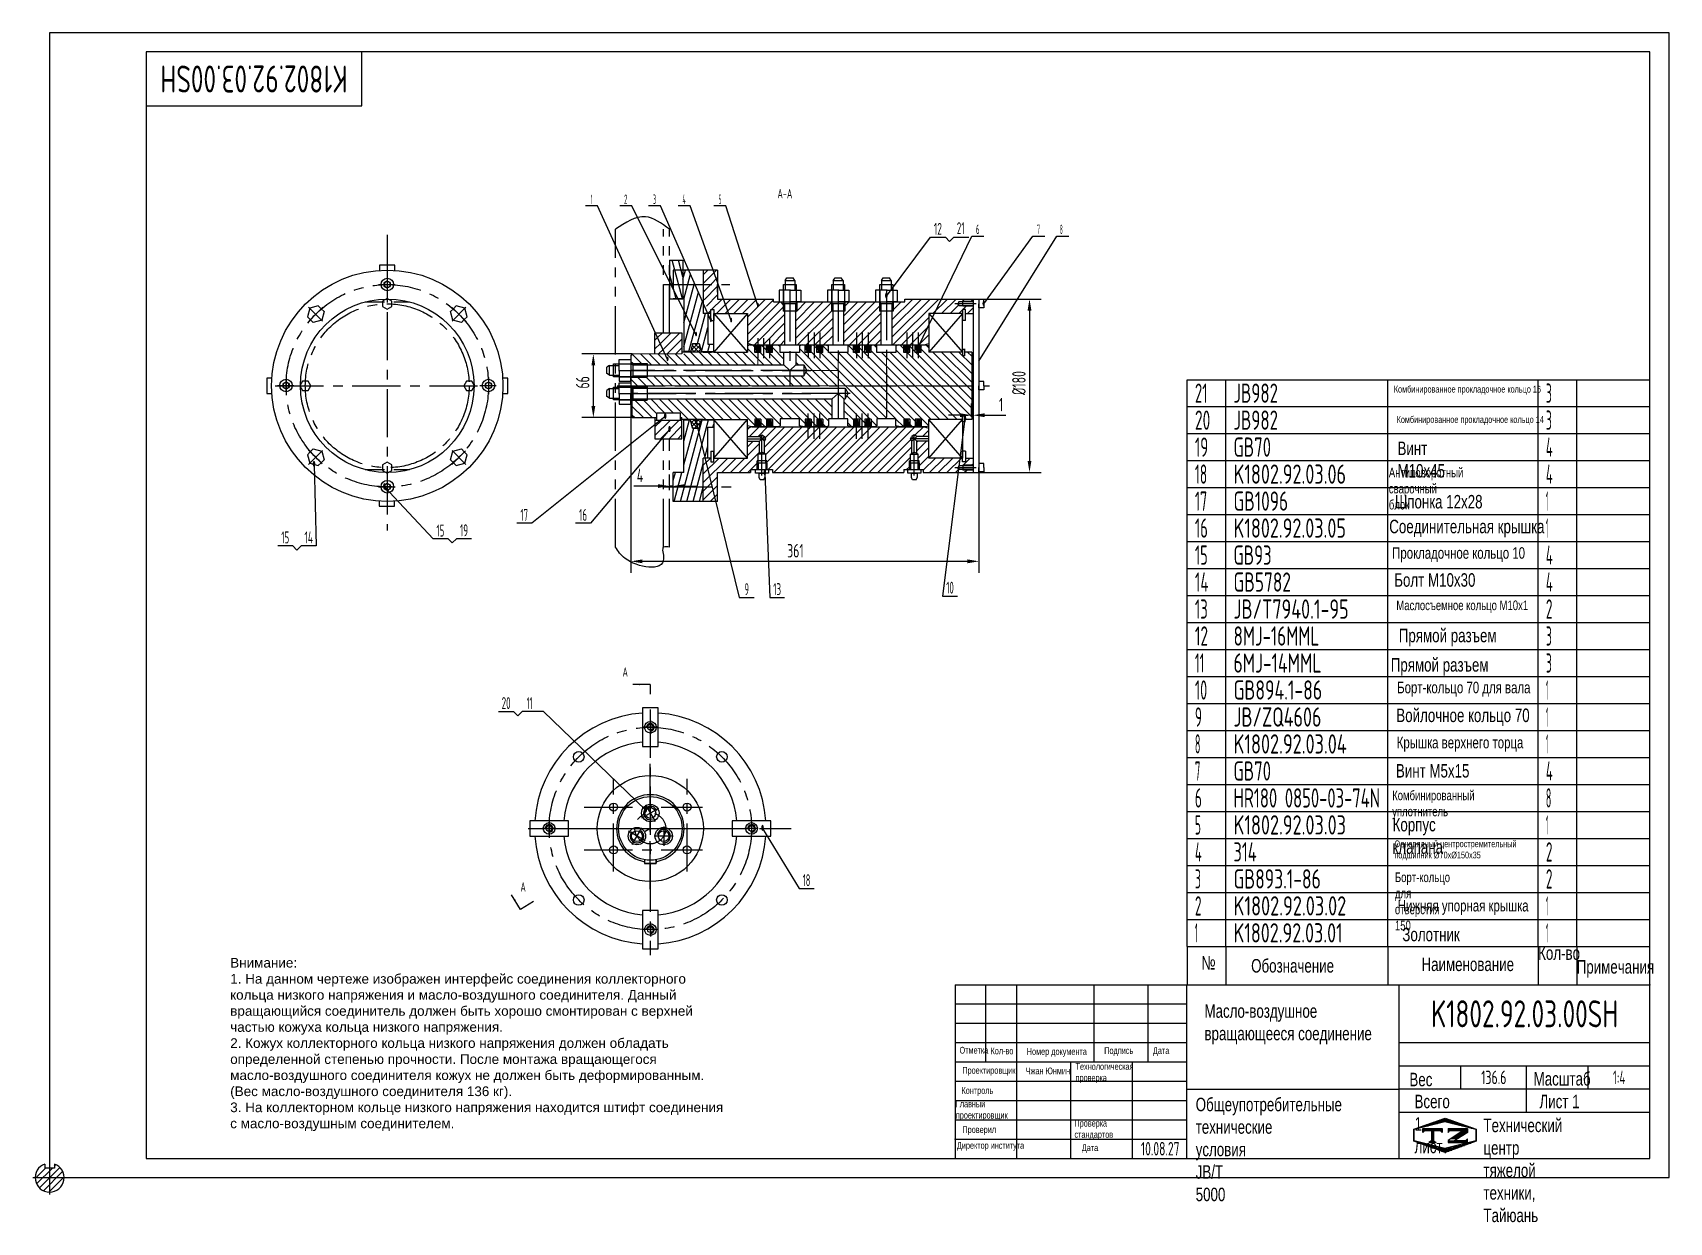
# Model space of a CAD drawing. Header units: millimetres. Extents: x -17 to 1680, y -46 to 1188.
import ezdxf
from ezdxf.enums import TextEntityAlignment as Align

# ---------------------------------------------------------------- set-up
doc = ezdxf.new("R2010")
doc.units = ezdxf.units.MM
doc.header["$LTSCALE"] = 40
for name, pattern in [('F', [0.75, 0.5, -0.25]), ('G', [2, 1.25, -0.25, 0.25, -0.25]), ('K', [2.5, 1.25, -0.25, 0.25, -0.25, 0.25, -0.25])]:
    doc.linetypes.add(name, pattern=pattern)
for name, color, linetype in [('01', 7, 'Continuous'), ('02', 1, 'Continuous'), ('04', 2, 'F'), ('05', 4, 'G'), ('07', 6, 'K'), ('08', 1, 'Continuous'), ('10', 1, 'Continuous'), ('11', 3, 'Continuous'), ('THICK', 7, 'Continuous')]:
    doc.layers.add(name, color=color, linetype=linetype)
doc.styles.get("Standard").update_dxf_attribs({"font": 'isocp', "width": 0.707, "bigfont": 'intecad.shx'})
doc.dimstyles.new('INTE', dxfattribs={"dimscale": 4, "dimtxt": 3.5, "dimasz": 3, "dimexe": 3, "dimexo": 0, "dimgap": 1, "dimtad": 1, "dimdec": 3, "dimdsep": 46, "dimtxsty": 'Standard', "dimcen": 0, "dimclrd": 1, "dimclre": 1, "dimclrt": 3, "dimaunit": 1, "dimadec": 0, "dimazin": 0, "dimtfac": 1, "dimtdec": 3, "dimtmove": 0, "dimatfit": 0, "dimfxl": 1, "dimarcsym": 0})
doc.dimstyles.new('副本 (2)INTE', dxfattribs={"dimscale": 4, "dimtxt": 3.5, "dimasz": 3, "dimexe": 3, "dimexo": 0, "dimgap": 1, "dimtad": 1, "dimdec": 3, "dimdsep": 46, "dimtxsty": 'Standard', "dimcen": 0, "dimclrd": 1, "dimclre": 1, "dimclrt": 3, "dimaunit": 1, "dimadec": 0, "dimazin": 0, "dimtfac": 1, "dimtdec": 3, "dimtmove": 0, "dimatfit": 0, "dimfxl": 1, "dimarcsym": 0})
pattern_1 = [(135, (114.863, 185.162), (-4.490128, -4.490128), [])]
pattern_2 = [(45, (114.863, 185.162), (-4.490128, 4.490128), [])]
pattern_3 = [(75, (114.863, 185.162), (-6.13363, 1.6435), [])]

msp = doc.modelspace()

# ---------------------------------------------------------------- texts
at = {"layer": '02', "width": 0.605172}
for height, p, p2 in [(5, (866.4167, 912.2436), (869.4167, 912.2436)), (4, (733.5446, 902.8435), (735.9446, 902.8435)), (4, (967.4167, 904.4815), (969.8167, 904.4815)), (4, (684.7168, 887.4836), (687.1168, 887.4836)), (4, (705.7344, 887.3094), (708.1344, 887.3094)), (4, (669.3213, 872.7783), (671.7213, 872.7783)), (4, (639.7856, 846.9836), (642.1856, 846.9836)), (4, (899.8512, 859.5585), (902.2512, 859.5585)), (5, (637.0627, 787.1836), (640.0627, 787.1836)), (5, (669.1945, 781.3522), (672.1945, 781.3522)), (5, (947.9167, 784.8436), (950.9167, 784.8436)), (5, (641.5232, 773.6836), (644.5232, 773.6836)), (5, (272.7472, 737.5214), (275.7472, 737.5214)), (5, (740.4168, 728.5992), (743.4168, 728.5992)), (5, (345.7821, 714.3935), (348.7821, 714.3935)), (5, (616.8863, 378.8678), (619.8863, 378.8678)), (5, (737.9925, 359.8468), (740.9925, 359.8468))]:
    msp.add_text('●', height=height, dxfattribs=at).set_placement(p, p2, align=Align.FIT)
msp.add_text('●', height=4, rotation=360, dxfattribs=at).set_placement((899.8512, 779.4327), (902.2512, 779.4327), align=Align.FIT)
at = {"layer": '11', "width": 0.696351}
msp.add_text('K1802.92.03.00SH', height=28, rotation=180, dxfattribs=at).set_placement((309.0845, 1154), (114.9155, 1154), align=Align.FIT)
at = {"layer": '11'}
for s, height, width, p, p2 in [('1', 9.8995, 0.404, (561.4976, 1010.2017), (562.8974, 1010.2017)), ('2', 9.8995, 0.562593, (595.8862, 1010.2017), (599.2839, 1010.2017)), ('3', 9.8995, 0.527686, (625.9342, 1010.2017), (629.0237, 1010.2017)), ('4', 9.8995, 0.543846, (656.431, 1010.2017), (659.9305, 1010.2017)), ('5', 9.8995, 0.527686, (693.8014, 1010.2017), (696.8909, 1010.2017)), ('12', 12.37437, 0.611465, (917.1833, 978.3112), (925.5826, 978.3112)), ('21', 12.37437, 0.623098, (940.9919, 978.9782), (949.0879, 978.9782)), ('6', 9.8995, 0.600695, (960.9057, 979.0453), (964.4713, 979.0453)), ('7', 9.8995, 0.514182, (1024.3814, 979.0453), (1027.181, 979.0453)), ('8', 9.8995, 0.514182, (1047.9907, 979.0453), (1050.7903, 979.0453)), ('21', 20, 0.623098, (1188, 804), (1201.0851, 804)), ('JB982', 20, 0.675933, (1228, 804), (1274.1466, 804)), ('3', 20, 0.527686, (1552, 804), (1558.2417, 804)), ('20', 20, 0.636567, (1188, 776), (1203.9242, 776)), ('JB982', 20, 0.675933, (1228, 776), (1274.1466, 776)), ('3', 20, 0.527686, (1552, 776), (1558.2417, 776)), ('19', 20, 0.612447, (1188, 748), (1201.7383, 748)), ('GB70', 20, 0.68264, (1228, 748), (1266.9213, 748)), ('4', 20, 0.543846, (1552, 748), (1559.07, 748)), ('18', 20, 0.606, (1188, 720), (1200.726, 720)), ('K1802.92.03.06', 20, 0.694387, (1228, 720), (1344.7695, 720)), ('4', 20, 0.543846, (1552, 720), (1559.07, 720)), ('17', 20, 0.606, (1188, 692), (1200.726, 692)), ('GB1096', 20, 0.690075, (1228, 692), (1284.629, 692)), ('1', 20, 0.404, (1552, 692), (1554.828, 692)), ('17', 12.37437, 0.606, (488.4067, 681.4801), (496.2805, 681.4801)), ('16', 12.37437, 0.610556, (549.2021, 681.4801), (557.5099, 681.4801)), ('16', 20, 0.610556, (1188, 664), (1201.4274, 664)), ('K1802.92.03.05', 20, 0.694375, (1228, 664), (1344.6538, 664)), ('1', 20, 0.404, (1552, 664), (1554.828, 664)), ('15', 12.37437, 0.609833, (240.2744, 658.0953), (248.5106, 658.0953)), ('14', 12.37437, 0.614783, (264.357, 658.0953), (273.1056, 658.0953)), ('15', 12.37437, 0.609833, (401.2424, 665.1947), (409.4786, 665.1947)), ('19', 12.37437, 0.612447, (425.5792, 665.5076), (434.0793, 665.5076)), ('15', 20, 0.609833, (1188, 636), (1201.3117, 636)), ('GB93', 20, 0.683012, (1228, 636), (1267.5452, 636)), ('4', 20, 0.543846, (1552, 636), (1559.07, 636)), ('9', 12.3744, 0.579528, (720.8557, 604.443), (725.3134, 604.443)), ('13', 12.37437, 0.609833, (750.5463, 604.443), (758.7825, 604.443)), ('10', 12.37437, 0.606076, (930.0132, 606.0078), (937.8939, 606.0078)), ('14', 20, 0.614783, (1188, 608), (1202.14, 608)), ('GB5782', 20, 0.690888, (1228, 608), (1287.5554, 608)), ('4', 20, 0.543846, (1552, 608), (1559.07, 608)), ('13', 20, 0.609833, (1188, 580), (1201.3117, 580)), ('JB/T7940.1-95', 20, 0.694666, (1228, 580), (1347.4605, 580)), ('2', 20, 0.562593, (1552, 580), (1558.8643, 580)), ('12', 20, 0.611465, (1188, 552), (1201.5752, 552)), ('8MJ-16MML', 20, 0.690558, (1228, 552), (1317.082, 552)), ('3', 20, 0.527686, (1552, 552), (1558.2417, 552)), ('11', 20, 0.582235, (1188, 524), (1197.898, 524)), ('6MJ-14MML', 20, 0.697268, (1228, 524), (1319.3422, 524)), ('3', 20, 0.527686, (1552, 524), (1558.2417, 524)), ('10', 20, 0.606076, (1188, 496), (1200.7371, 496)), ('GB894.1-86', 20, 0.696483, (1228, 496), (1319.979, 496)), ('1', 20, 0.404, (1552, 496), (1554.828, 496)), ('20', 12.37437, 0.600864, (468.857, 486.2037), (478.157, 486.2037)), ('11', 12.37437, 0.582235, (494.7838, 486.2037), (500.9078, 486.2037)), ('9', 20, 0.579528, (1188, 468), (1195.2046, 468)), ('JB/ZQ4606', 20, 0.690931, (1228, 468), (1319.1974, 468)), ('1', 20, 0.404, (1552, 468), (1554.828, 468)), ('8', 20, 0.514182, (1188, 440), (1193.656, 440)), ('K1802.92.03.04', 20, 0.694462, (1228, 440), (1345.4821, 440)), ('1', 20, 0.404, (1552, 440), (1554.828, 440)), ('7', 20, 0.514182, (1188, 412), (1193.656, 412)), ('GB70', 20, 0.68264, (1228, 412), (1266.9213, 412)), ('4', 20, 0.543846, (1552, 412), (1559.07, 412)), ('6', 20, 0.600695, (1188, 384), (1195.2036, 384)), ('HR180 0850-03-74N', 20, 0.652361, (1228, 384), (1380, 384)), ('8', 20, 0.514182, (1552, 384), (1557.656, 384)), ('5', 20, 0.527686, (1188, 356), (1194.2417, 356)), ('K1802.92.03.03', 20, 0.694375, (1228, 356), (1344.6538, 356)), ('1', 20, 0.404, (1552, 356), (1554.828, 356)), ('4', 20, 0.543846, (1188, 328), (1195.07, 328)), ('314', 20, 0.649676, (1228, 328), (1252.038, 328)), ('2', 20, 0.562593, (1552, 328), (1558.8643, 328)), ('18', 12.37437, 0.606, (781.1926, 302.4994), (789.0664, 302.4994)), ('3', 20, 0.527686, (1188, 300), (1194.2417, 300)), ('GB893.1-86', 20, 0.696321, (1228, 300), (1318.565, 300)), ('2', 20, 0.562593, (1552, 300), (1558.8643, 300)), ('2', 20, 0.562593, (1188, 272), (1194.8643, 272)), ('K1802.92.03.02', 20, 0.694403, (1228, 272), (1344.9173, 272)), ('1', 20, 0.404, (1552, 272), (1554.828, 272)), ('1', 20, 0.404, (1188, 244), (1190.828, 244)), ('K1802.92.03.01', 20, 0.694001, (1228, 244), (1341.2401, 244)), ('1', 20, 0.404, (1552, 244), (1554.828, 244)), ('K1802.92.03.00SH', 28, 0.696351, (1432.9155, 156), (1627.0845, 156)), ('136.6', 14, 0.66912, (1484.8871, 97), (1511.1129, 97)), ('1:4', 14, 0.633862, (1621.5663, 97), (1634.4337, 97)), ('10.08.27', 14, 0.642055, (1132, 23), (1172, 23))]:
    msp.add_text(s, height=height, dxfattribs=dict(at, width=width)).set_placement(p, p2, align=Align.FIT)
at = {"layer": '11', "width": 0.707}
for s, p in [('A-A', (754.9542, 1013.1729)), ('A', (594.244, 516.8974)), ('A', (488.3727, 293.7591))]:
    msp.add_text(s, height=9.8, dxfattribs=at).set_placement(p, align=Align.BOTTOM_LEFT)
at = {"layer": '11', "attachment_point": 1}
for s, insert, char_height in [('{\\fArial|b0|i0|c204|p34;Комбинированное прокладочное кольцо 16}', (1394.2858, 821.6258), 7), ('{\\fArial|b0|i0|c204|p34;Комбинированное прокладочное кольцо 14}', (1397.1952, 790.149), 7), ('{\\fArial|b0|i0|c204|p34;Шпонка 12х28}', (1395.5771, 708.37), 14), ('{\\fArial|b0|i0|c204|p34;Соединительная крышка}', (1389.5693, 682.6447), 14), ('{\\fArial|b0|i0|c204|p34;Прокладочное кольцо 10}', (1392.5813, 654.1661), 12), ('{\\fArial|b0|i0|c204|p34;Болт М10х30}', (1394.727, 627.1546), 14), ('{\\fArial|b0|i0|c204|p34;Маслосъемное кольцо М10х1}', (1396.8726, 598.8567), 10), ('{\\fArial|b0|i0|c204|p34;Прямой разъем}', (1399.4608, 569.5312), 14), ('{\\fArial|b0|i0|c204|p34;Прямой разъем}', (1391.109, 539.0895), 14), ('{\\fArial|b0|i0|c204|p34;Борт-кольцо 70 для вала}', (1397.7469, 514.6001), 12), ('{\\fArial|b0|i0|c204|p34;Войлочное кольцо 70}', (1396.8886, 486.731), 14), ('{\\fArial|b0|i0|c204|p34;Крышка верхнего торца}', (1397.3164, 457.4678), 12), ('{\\fArial|b0|i0|c204|p34;Винт М5х15}', (1396.4582, 429.17), 14), ('{\\fArial|b0|i0|c204|p34;Однорядный центростремительный\\Pподшипник %%C70х%%C150х35}', (1394.9526, 349.9111), 7), ('{\\fArial|b0|i0|c204|p34;Нижняя упорная крышка}', (1398.3289, 288.227), 12), ('{\\fArial|b0|i0|c204|p34;Золотник}', (1403.1522, 259.3125), 14), ('{\\fArial|b0|i0|c204|p34;\\C0;Кол-во}', (1544, 240), 14), ('{\\fArial|b0|i0|c204|p34;\\W1;Внимание:\\P1. На данном чертеже изображен интерфейс соединения коллекторного\\Pкольца низкого напряжения и масло-воздушного соединителя. Данный\\Pвращающийся соединитель должен быть хорошо смонтирован с верхней \\Pчастью кожуха кольца низкого напряжения.\\P2. Кожух коллекторного кольца низкого напряжения должен обладать\\Pопределенной степенью прочности. После монтажа вращающегося\\Pмасло-воздушного соединителя кожух не должен быть деформированным.\\P(Вес масло-воздушного соединителя 136 кг).\\P3. На коллекторном кольце низкого напряжения находится штифт соединения\\Pс масло-воздушным соединителем.}', (187.3437, 227.9843), 10), ('{\\fArial|b0|i0|c204|p34;\\C0;№}', (1194.621, 229.9144), 14), ('{\\fArial|b0|i0|c204|p34;\\C0;Обозначение}', (1246.3167, 226.8308), 14), ('{\\fArial|b0|i0|c204|p34;\\C0;Наименование}', (1423.0079, 228.3726), 14), ('{\\fArial|b0|i0|c204|p34;\\C0;Примечания}', (1584, 225.7613), 14), ('{\\fArial|b0|i0|c204|p34;Масло-воздушное \\Pвращающееся соединение}', (1197.9118, 179.8748), 14), ('{\\fArial|b0|i0|c204|p34;\\C0;Кол-во}', (975.9985, 134.9754), 7), ('{\\fArial|b0|i0|c204|p34;\\C0;Номер документа}', (1013.6063, 134.4118), 7), ('{\\fArial|b0|i0|c204|p34;\\C0;Технологическая\\Pпроверка}', (1064.177, 118.88), 7), ('{\\fArial|b0|i0|c204|p34;\\C0;Подпись}', (1093.923, 135.3601), 7), ('{\\fArial|b0|i0|c204|p34;\\C0;Дата}', (1144.4582, 135.3601), 7), ('{\\fArial|b0|i0|c204|p34;\\C0;Чжан Юнмин}', (1012.4917, 114.2305), 7), ('{\\fArial|b0|i0|c204|p34;\\C0;Масштаб}', (1539.3006, 109.5686), 14), ('{\\fArial|b0|i0|c204|p34;\\C0;Лист 1}', (1545.3808, 86.0286), 14), ('{\\fArial|b0|i0|c204|p34;\\C0;Проверил}', (946.8242, 53.3293), 7), ('{\\fArial|b0|i0|c204|p34;\\C0;Директор института}', (941.123, 36.9526), 7), ('{\\fArial|b0|i0|c204|p34;\\C0;Дата}', (1070.6542, 34.5881), 7)]:
    msp.add_mtext(s, dxfattribs=dict(at, insert=insert, char_height=char_height))
for s, insert, char_height, width in [('{\\fArial|b0|i0|c204|p34;Винт М10х45}', (1398.1479, 763.7439), 14, 0.429132), ('{\\fArial|b0|i0|c204|p34;Антиповоротный сварочный блок}', (1389.1401, 736.6678), 10, 0.429132), ('{\\fArial|b0|i0|c204|p34;Комбинированный уплотнитель}', (1392.5895, 401.621), 10, 0.429125), ('{\\fArial|b0|i0|c204|p34;Корпус клапана}', (1393.0186, 373.3232), 14, 0.429132), ('{\\fArial|b0|i0|c204|p34;\\H0.71429x;Борт-кольцо для отверстия 150\\H1.4x; }', (1395.435, 316.6595), 14, 0.482332), ('{\\fArial|b0|i0|c204|p34;\\C0;Отметка}', (943.8439, 135.7269), 7, 0.188038), ('{\\fArial|b0|i0|c204|p34;\\C0;Проектировщик}', (946.7073, 114.824), 7, 0.296996), ('{\\fArial|b0|i0|c204|p34;\\C0;Вес}', (1410.4776, 108.8093), 14, 0.380013), ('{\\fArial|b0|i0|c204|p34;\\C0;Контроль}', (945.8767, 93.9589), 7, 0.237552), ('{\\fArial|b0|i0|c204|p34;\\C0;Всего 1 лист}', (1415.7977, 86.0286), 14, 0.380013), ('{\\fArial|b0|i0|c204|p34;\\C0;Главный\\Pпроектировщик}', (940, 80), 7, 3.736068), ('{\\fArial|b0|i0|c204|p34;\\C0;Общеупотребительные\\Pтехнические условия \\fArial|b0|i0|c0|p34;JB/T 5000}', (1188.7944, 82.9298), 14, 0.760019), ('{\\fArial|b0|i0|c204|p34;\\C0;Проверка\\Pстандартов}', (1063.0525, 59.9839), 7, 0.237552), ('{\\fArial|b0|i0|c204|p34;\\C0;Технический центр\\Pтяжелой техники, Тайюань}', (1487.2576, 61.2379), 14, 0.760019)]:
    msp.add_mtext(s, dxfattribs=dict(at, insert=insert, char_height=char_height, width=width))

# ---------------------------------------------------------------- blocks, each defined once
blk = doc.blocks.new('*U1', base_point=(263.8, 229.3))
at = {"layer": '01'}
for radius in [9, 5.6]:
    blk.add_circle((263.8, 229.3), radius, dxfattribs=at)
at = {"layer": '02'}
blk.add_arc((263.8, 229.3), 7, 260, 170, dxfattribs=at)
at = {"layer": '05'}
for p, q in [((263.8, 239.3), (263.8, 219.3)), ((273.8, 229.3), (253.8, 229.3))]:
    blk.add_line(p, q, dxfattribs=at)
blk = doc.blocks.new('*D2')
at = {"layer": '08', "color": 1, "lineweight": -2}
for p, q in [((602.9, 790.2), (602.9, 627.5)), ((963.9, 731.7), (963.9, 627.5)), ((614.9, 639.5), (951.9, 639.5))]:
    blk.add_line(p, q, dxfattribs=at)
at = {"layer": '08', "color": 1}
for points in [[(614.9, 641.5), (614.9, 637.5), (602.9, 639.5)], [(951.9, 641.5), (951.9, 637.5), (963.9, 639.5)]]:
    blk.add_solid(points, dxfattribs=at)
at = {"layer": 'Defpoints', "color": 0}
for p in [(602.9, 790.2), (963.9, 731.7), (963.9, 639.5)]:
    blk.add_point(p, dxfattribs=at)
at = {"layer": '08', "color": 3, "insert": (773.6, 650.5), "char_height": 14, "attachment_point": 5}
blk.add_mtext('361', dxfattribs=at)
blk = doc.blocks.new('*D4')
at = {"layer": '08', "color": 1, "lineweight": -2}
for p, q in [((963.9, 911.7), (1028.4, 911.7)), ((1016.4, 899.7), (1016.4, 743.7)), ((963.9, 731.7), (1028.4, 731.7))]:
    blk.add_line(p, q, dxfattribs=at)
at = {"layer": '08', "color": 1}
for points in [[(1014.4, 899.7), (1018.4, 899.7), (1016.4, 911.7)], [(1014.4, 743.7), (1018.4, 743.7), (1016.4, 731.7)]]:
    blk.add_solid(points, dxfattribs=at)
at = {"layer": 'Defpoints', "color": 0}
for p in [(963.9, 911.7), (963.9, 731.7), (1016.4, 731.7)]:
    blk.add_point(p, dxfattribs=at)
at = {"layer": '08', "color": 3, "insert": (1005.4, 824.5), "char_height": 14, "attachment_point": 5, "rotation": 90}
blk.add_mtext('%%c180', dxfattribs=at)
blk = doc.blocks.new('*U3')
at = {"layer": '01'}
for p, q in [((-20.2, 18.6), (0, 18.6)), ((-20.2, 0), (-20.2, 18.6)), ((-20.2, 11), (0, 11)), ((0, 18.6), (0, 0)), ((0, -18.6), (0, 0)), ((-20.2, 0), (-20.2, -18.6)), ((-20.2, -11), (0, -11)), ((-20.2, -18.6), (0, -18.6))]:
    blk.add_line(p, q, dxfattribs=at)
at = {"layer": '05'}
blk.add_line((-21.3, 0), (1.1, 0), dxfattribs=at)
blk = doc.blocks.new('*U5', base_point=(843.1, 652.2))
at = {"layer": '01'}
for p, q in [((828.4, 654.2), (827.3, 652.2)), ((828.4, 650.2), (827.3, 652.2)), ((843.1, 654.2), (828.4, 654.2)), ((828.4, 650.2), (828.4, 654.2)), ((843.1, 650.2), (828.4, 650.2)), ((832.4, 649.7), (832.4, 654.7))]:
    blk.add_line(p, q, dxfattribs=at)
at = {"layer": '02'}
for p, q in [((843.1, 654.7), (832.4, 654.7)), ((843.1, 649.7), (832.4, 649.7))]:
    blk.add_line(p, q, dxfattribs=at)
at = {"layer": '05'}
blk.add_line((846.1, 652.2), (824.3, 652.2), dxfattribs=at)
blk = doc.blocks.new('*D6')
at = {"layer": '08', "color": 1, "lineweight": -2}
for p, q in [((956.4, 789.6), (956.4, 803.1)), ((957.9, 789.6), (957.9, 803.1)), ((944.4, 791.1), (932.4, 791.1)), ((956.4, 791.1), (957.9, 791.1)), ((969.9, 791.1), (991.9, 791.1))]:
    blk.add_line(p, q, dxfattribs=at)
at = {"layer": '08', "color": 1}
for points in [[(944.4, 793.1), (944.4, 789.1), (956.4, 791.1)], [(969.9, 793.1), (969.9, 789.1), (957.9, 791.1)]]:
    blk.add_solid(points, dxfattribs=at)
at = {"layer": 'Defpoints', "color": 0}
for p in [(956.4, 789.6), (957.9, 791.1), (957.9, 789.6)]:
    blk.add_point(p, dxfattribs=at)
at = {"layer": '08', "color": 3, "insert": (986.9, 802.1), "char_height": 14, "attachment_point": 5}
blk.add_mtext('1', dxfattribs=at)
blk = doc.blocks.new('*U7')
at = {"layer": '10', "linetype": 'Continuous'}
h = blk.add_hatch(dxfattribs=at)
h.set_pattern_fill('_U', color=256, scale=5, angle=45, style=0, pattern_type=0)
h.set_pattern_definition([(45, (0, 0), (-3.5355, 3.5355), [])])
h.paths.add_polyline_path([(-5, 10), (-5, 14.1, 5.828427), (5, 14.1), (5, 10)])
at = {"layer": '01'}
for p, q in [((-5, 14.1), (-5, 10)), ((5, 10), (-5, 10)), ((5, 14.1), (5, 10))]:
    blk.add_line(p, q, dxfattribs=at)
blk.add_arc((0, 0), 15, 109.4712, 70.5288, dxfattribs=at)
at = {"layer": '05'}
for p, q in [((0, 17.5), (0, -17.5)), ((-17.5, 0), (17.5, 0))]:
    blk.add_line(p, q, dxfattribs=at)
blk = doc.blocks.new('*U8')
at = {"layer": '01'}
for p, q in [((0, 8.8), (-8, 4.2)), ((-8, 4.2), (-8, 0)), ((-8, -4.2), (-8, 0)), ((8, 4.2), (0, 8.8)), ((8, 0), (8, 4.2)), ((8, 0), (8, -4.2)), ((0, -8.8), (-8, -4.2)), ((8, -4.2), (0, -8.8))]:
    blk.add_line(p, q, dxfattribs=at)
at = {"layer": '05'}
for p, q in [((-9.7, 0), (10.5, 0)), ((0, 10.4), (0, -10))]:
    blk.add_line(p, q, dxfattribs=at)
blk = doc.blocks.new('*D9')
at = {"layer": '08', "color": 1, "lineweight": -2}
for p, q in [((630.9, 717.6), (606, 717.6)), ((642.9, 713.2), (642.9, 729.6)), ((646.9, 717.6), (642.9, 717.6)), ((646.9, 708.2), (646.9, 729.6)), ((658.9, 717.6), (670.9, 717.6))]:
    blk.add_line(p, q, dxfattribs=at)
at = {"layer": '08', "color": 1}
for points in [[(630.9, 719.6), (630.9, 715.6), (642.9, 717.6)], [(658.9, 719.6), (658.9, 715.6), (646.9, 717.6)]]:
    blk.add_solid(points, dxfattribs=at)
at = {"layer": 'Defpoints', "color": 0}
for p in [(642.9, 717.6), (642.9, 713.2), (646.9, 708.2)]:
    blk.add_point(p, dxfattribs=at)
at = {"layer": '08', "color": 3, "insert": (612.4, 728.6), "char_height": 14, "attachment_point": 5}
blk.add_mtext('4', dxfattribs=at)
blk = doc.blocks.new('*U10')
blk.add_circle((0, 0), 3.43)
at = {"layer": '01'}
for p, q in [((0, 3.4), (-3, 1.7)), ((-3, 1.7), (-3, -1.7)), ((3, 1.7), (0, 3.4)), ((3, -1.7), (3, 1.7)), ((-3, -1.7), (0, -3.4)), ((0, -3.4), (3, -1.7))]:
    blk.add_line(p, q, dxfattribs=at)
blk.add_circle((0, 0), 6.5, dxfattribs=at)
at = {"layer": '05'}
for p, q in [((-9, 0), (8.1, 0)), ((0, 8.5), (0, -8.9))]:
    blk.add_line(p, q, dxfattribs=at)
blk = doc.blocks.new('*U11', base_point=(1123.9, 775.5))
at = {"layer": '01'}
for radius in [6, 3]:
    blk.add_circle((1123.9, 775.5), radius, dxfattribs=at)
at = {"layer": '02'}
blk.add_arc((1123.9, 775.5), 4, 260, 170, dxfattribs=at)
at = {"layer": '05'}
for p, q in [((1123.9, 782.5), (1123.9, 768.5)), ((1130.9, 775.5), (1116.9, 775.5))]:
    blk.add_line(p, q, dxfattribs=at)
blk = doc.blocks.new('*D13')
at = {"layer": '08', "color": 1, "lineweight": -2}
for p, q in [((604.4, 854.7), (552, 854.7)), ((564, 800.7), (564, 842.7)), ((604.4, 788.7), (552, 788.7))]:
    blk.add_line(p, q, dxfattribs=at)
at = {"layer": '08', "color": 1}
for points in [[(562, 842.7), (566, 842.7), (564, 854.7)], [(562, 800.7), (566, 800.7), (564, 788.7)]]:
    blk.add_solid(points, dxfattribs=at)
at = {"layer": 'Defpoints', "color": 0}
for p in [(564, 854.7), (604.4, 854.7), (604.4, 788.7)]:
    blk.add_point(p, dxfattribs=at)
at = {"layer": '08', "color": 3, "insert": (553, 825.2), "char_height": 14, "attachment_point": 5, "rotation": 90}
blk.add_mtext('66', dxfattribs=at)
blk = doc.blocks.new('*U27', base_point=(251.96, 168.31))
at = {"layer": '01'}
for p, q in [((251.96, 168.31), (251.96, 182.31)), ((195.96, 168.31), (251.96, 168.31))]:
    blk.add_line(p, q, dxfattribs=at)
blk = doc.blocks.new('*U28')
at = {"layer": '04'}
blk.add_blockref('*U27', (0, 0), dxfattribs=at)
blk = doc.blocks.new('*U29')
at = {"layer": '01'}
for points in [[(415, 292), (25, 292)], [(25, 292), (25, 5)], [(415, 5), (415, 292)], [(25, 5), (415, 5)]]:
    blk.add_lwpolyline(points, dxfattribs=at)
at = {"layer": '02'}
for points in [[(420, 297), (0, 297)], [(0, 297), (0, 0)], [(420, 0), (420, 297)], [(0, 0), (420, 0)]]:
    blk.add_lwpolyline(points, dxfattribs=at)
blk = doc.blocks.new('*U32')
at = {"layer": '01'}
for p, q in [((0, -28), (0, 0)), ((480, -28), (480, 0))]:
    blk.add_line(p, q, dxfattribs=at)
at = {"layer": '02'}
for p, q in [((0, 0), (40, 0)), ((40, -28), (40, 0)), ((40, 0), (208, 0)), ((208, -28), (208, 0)), ((208, 0), (364, 0)), ((364, -28), (364, 0)), ((364, 0), (404, 0)), ((404, -28), (404, 0)), ((404, 0), (480, 0))]:
    blk.add_line(p, q, dxfattribs=at)
blk = doc.blocks.new('*U33')
at = {"layer": '01'}
for p, q in [((0, -28), (0, 0)), ((480, -28), (480, 0))]:
    blk.add_line(p, q, dxfattribs=at)
at = {"layer": '02'}
for p, q in [((0, 0), (40, 0)), ((40, -28), (40, 0)), ((40, 0), (208, 0)), ((208, -28), (208, 0)), ((208, 0), (364, 0)), ((364, -28), (364, 0)), ((364, 0), (404, 0)), ((404, -28), (404, 0)), ((404, 0), (480, 0))]:
    blk.add_line(p, q, dxfattribs=at)
blk = doc.blocks.new('*U34')
at = {"layer": '01'}
for p, q in [((0, -28), (0, 0)), ((480, -28), (480, 0))]:
    blk.add_line(p, q, dxfattribs=at)
at = {"layer": '02'}
for p, q in [((0, 0), (40, 0)), ((40, -28), (40, 0)), ((40, 0), (208, 0)), ((208, -28), (208, 0)), ((208, 0), (364, 0)), ((364, -28), (364, 0)), ((364, 0), (404, 0)), ((404, -28), (404, 0)), ((404, 0), (480, 0))]:
    blk.add_line(p, q, dxfattribs=at)
blk = doc.blocks.new('*U35')
at = {"layer": '01'}
for p, q in [((0, -28), (0, 0)), ((480, -28), (480, 0))]:
    blk.add_line(p, q, dxfattribs=at)
at = {"layer": '02'}
for p, q in [((0, 0), (40, 0)), ((40, -28), (40, 0)), ((40, 0), (208, 0)), ((208, -28), (208, 0)), ((208, 0), (364, 0)), ((364, -28), (364, 0)), ((364, 0), (404, 0)), ((404, -28), (404, 0)), ((404, 0), (480, 0))]:
    blk.add_line(p, q, dxfattribs=at)
blk = doc.blocks.new('*U36')
at = {"layer": '01'}
for p, q in [((0, -28), (0, 0)), ((480, -28), (480, 0))]:
    blk.add_line(p, q, dxfattribs=at)
at = {"layer": '02'}
for p, q in [((0, 0), (40, 0)), ((40, -28), (40, 0)), ((40, 0), (208, 0)), ((208, -28), (208, 0)), ((208, 0), (364, 0)), ((364, -28), (364, 0)), ((364, 0), (404, 0)), ((404, -28), (404, 0)), ((404, 0), (480, 0))]:
    blk.add_line(p, q, dxfattribs=at)
blk = doc.blocks.new('*U37')
at = {"layer": '01'}
for p, q in [((0, -28), (0, 0)), ((480, -28), (480, 0))]:
    blk.add_line(p, q, dxfattribs=at)
at = {"layer": '02'}
for p, q in [((0, 0), (40, 0)), ((40, -28), (40, 0)), ((40, 0), (208, 0)), ((208, -28), (208, 0)), ((208, 0), (364, 0)), ((364, -28), (364, 0)), ((364, 0), (404, 0)), ((404, -28), (404, 0)), ((404, 0), (480, 0))]:
    blk.add_line(p, q, dxfattribs=at)
blk = doc.blocks.new('*U38')
at = {"layer": '01'}
for p, q in [((0, -28), (0, 0)), ((480, -28), (480, 0))]:
    blk.add_line(p, q, dxfattribs=at)
at = {"layer": '02'}
for p, q in [((0, 0), (40, 0)), ((40, -28), (40, 0)), ((40, 0), (208, 0)), ((208, -28), (208, 0)), ((208, 0), (364, 0)), ((364, -28), (364, 0)), ((364, 0), (404, 0)), ((404, -28), (404, 0)), ((404, 0), (480, 0))]:
    blk.add_line(p, q, dxfattribs=at)
blk = doc.blocks.new('*U39')
at = {"layer": '01'}
for p, q in [((0, -28), (0, 0)), ((480, -28), (480, 0))]:
    blk.add_line(p, q, dxfattribs=at)
at = {"layer": '02'}
for p, q in [((0, 0), (40, 0)), ((40, -28), (40, 0)), ((40, 0), (208, 0)), ((208, -28), (208, 0)), ((208, 0), (364, 0)), ((364, -28), (364, 0)), ((364, 0), (404, 0)), ((404, -28), (404, 0)), ((404, 0), (480, 0))]:
    blk.add_line(p, q, dxfattribs=at)
blk = doc.blocks.new('*U40')
at = {"layer": '01'}
for p, q in [((0, -28), (0, 0)), ((480, -28), (480, 0))]:
    blk.add_line(p, q, dxfattribs=at)
at = {"layer": '02'}
for p, q in [((0, 0), (40, 0)), ((40, -28), (40, 0)), ((40, 0), (208, 0)), ((208, -28), (208, 0)), ((208, 0), (364, 0)), ((364, -28), (364, 0)), ((364, 0), (404, 0)), ((404, -28), (404, 0)), ((404, 0), (480, 0))]:
    blk.add_line(p, q, dxfattribs=at)
blk = doc.blocks.new('*U41')
at = {"layer": '01'}
for p, q in [((0, -28), (0, 0)), ((480, -28), (480, 0))]:
    blk.add_line(p, q, dxfattribs=at)
at = {"layer": '02'}
for p, q in [((0, 0), (40, 0)), ((40, -28), (40, 0)), ((40, 0), (208, 0)), ((208, -28), (208, 0)), ((208, 0), (364, 0)), ((364, -28), (364, 0)), ((364, 0), (404, 0)), ((404, -28), (404, 0)), ((404, 0), (480, 0))]:
    blk.add_line(p, q, dxfattribs=at)
blk = doc.blocks.new('*U42')
at = {"layer": '01'}
for p, q in [((0, -28), (0, 0)), ((480, -28), (480, 0))]:
    blk.add_line(p, q, dxfattribs=at)
at = {"layer": '02'}
for p, q in [((0, 0), (40, 0)), ((40, -28), (40, 0)), ((40, 0), (208, 0)), ((208, -28), (208, 0)), ((208, 0), (364, 0)), ((364, -28), (364, 0)), ((364, 0), (404, 0)), ((404, -28), (404, 0)), ((404, 0), (480, 0))]:
    blk.add_line(p, q, dxfattribs=at)
blk = doc.blocks.new('*U43')
at = {"layer": '01'}
for p, q in [((0, -28), (0, 0)), ((480, -28), (480, 0))]:
    blk.add_line(p, q, dxfattribs=at)
at = {"layer": '02'}
for p, q in [((0, 0), (40, 0)), ((40, -28), (40, 0)), ((40, 0), (208, 0)), ((208, -28), (208, 0)), ((208, 0), (364, 0)), ((364, -28), (364, 0)), ((364, 0), (404, 0)), ((404, -28), (404, 0)), ((404, 0), (480, 0))]:
    blk.add_line(p, q, dxfattribs=at)
blk = doc.blocks.new('*U44')
at = {"layer": '01'}
for p, q in [((0, -28), (0, 0)), ((480, -28), (480, 0))]:
    blk.add_line(p, q, dxfattribs=at)
at = {"layer": '02'}
for p, q in [((0, 0), (40, 0)), ((40, -28), (40, 0)), ((40, 0), (208, 0)), ((208, -28), (208, 0)), ((208, 0), (364, 0)), ((364, -28), (364, 0)), ((364, 0), (404, 0)), ((404, -28), (404, 0)), ((404, 0), (480, 0))]:
    blk.add_line(p, q, dxfattribs=at)
blk = doc.blocks.new('*U45')
at = {"layer": '01'}
for p, q in [((0, -28), (0, 0)), ((480, -28), (480, 0))]:
    blk.add_line(p, q, dxfattribs=at)
at = {"layer": '02'}
for p, q in [((0, 0), (40, 0)), ((40, -28), (40, 0)), ((40, 0), (208, 0)), ((208, -28), (208, 0)), ((208, 0), (364, 0)), ((364, -28), (364, 0)), ((364, 0), (404, 0)), ((404, -28), (404, 0)), ((404, 0), (480, 0))]:
    blk.add_line(p, q, dxfattribs=at)
blk = doc.blocks.new('*U46')
at = {"layer": '01'}
for p, q in [((0, -28), (0, 0)), ((480, -28), (480, 0))]:
    blk.add_line(p, q, dxfattribs=at)
at = {"layer": '02'}
for p, q in [((0, 0), (40, 0)), ((40, -28), (40, 0)), ((40, 0), (208, 0)), ((208, -28), (208, 0)), ((208, 0), (364, 0)), ((364, -28), (364, 0)), ((364, 0), (404, 0)), ((404, -28), (404, 0)), ((404, 0), (480, 0))]:
    blk.add_line(p, q, dxfattribs=at)
blk = doc.blocks.new('*U47')
at = {"layer": '01'}
for p, q in [((0, -28), (0, 0)), ((480, -28), (480, 0))]:
    blk.add_line(p, q, dxfattribs=at)
at = {"layer": '02'}
for p, q in [((0, 0), (40, 0)), ((40, -28), (40, 0)), ((40, 0), (208, 0)), ((208, -28), (208, 0)), ((208, 0), (364, 0)), ((364, -28), (364, 0)), ((364, 0), (404, 0)), ((404, -28), (404, 0)), ((404, 0), (480, 0))]:
    blk.add_line(p, q, dxfattribs=at)
blk = doc.blocks.new('*U48')
at = {"layer": '01'}
for p, q in [((0, -28), (0, 0)), ((480, -28), (480, 0))]:
    blk.add_line(p, q, dxfattribs=at)
at = {"layer": '02'}
for p, q in [((0, 0), (40, 0)), ((40, -28), (40, 0)), ((40, 0), (208, 0)), ((208, -28), (208, 0)), ((208, 0), (364, 0)), ((364, -28), (364, 0)), ((364, 0), (404, 0)), ((404, -28), (404, 0)), ((404, 0), (480, 0))]:
    blk.add_line(p, q, dxfattribs=at)
blk = doc.blocks.new('*U49')
at = {"layer": '01'}
for p, q in [((0, -28), (0, 0)), ((480, -28), (480, 0))]:
    blk.add_line(p, q, dxfattribs=at)
at = {"layer": '02'}
for p, q in [((0, 0), (40, 0)), ((40, -28), (40, 0)), ((40, 0), (208, 0)), ((208, -28), (208, 0)), ((208, 0), (364, 0)), ((364, -28), (364, 0)), ((364, 0), (404, 0)), ((404, -28), (404, 0)), ((404, 0), (480, 0))]:
    blk.add_line(p, q, dxfattribs=at)
blk = doc.blocks.new('*U50')
at = {"layer": '01'}
for p, q in [((0, -28), (0, 0)), ((480, -28), (480, 0))]:
    blk.add_line(p, q, dxfattribs=at)
at = {"layer": '02'}
for p, q in [((0, 0), (40, 0)), ((40, -28), (40, 0)), ((40, 0), (208, 0)), ((208, -28), (208, 0)), ((208, 0), (364, 0)), ((364, -28), (364, 0)), ((364, 0), (404, 0)), ((404, -28), (404, 0)), ((404, 0), (480, 0))]:
    blk.add_line(p, q, dxfattribs=at)
blk = doc.blocks.new('*U51')
at = {"layer": '01'}
for p, q in [((0, -28), (0, 0)), ((480, -28), (480, 0))]:
    blk.add_line(p, q, dxfattribs=at)
at = {"layer": '02'}
for p, q in [((0, 0), (40, 0)), ((40, -28), (40, 0)), ((40, 0), (208, 0)), ((208, -28), (208, 0)), ((208, 0), (364, 0)), ((364, -28), (364, 0)), ((364, 0), (404, 0)), ((404, -28), (404, 0)), ((404, 0), (480, 0))]:
    blk.add_line(p, q, dxfattribs=at)
blk = doc.blocks.new('*U52')
at = {"layer": '01'}
for p, q in [((0, -28), (0, 0)), ((0, 0), (40, 0)), ((40, 0), (208, 0)), ((208, 0), (364, 0)), ((364, 0), (404, 0)), ((404, 0), (480, 0)), ((480, -28), (480, 0))]:
    blk.add_line(p, q, dxfattribs=at)
at = {"layer": '02'}
for p, q in [((40, -28), (40, 0)), ((208, -28), (208, 0)), ((364, -28), (364, 0)), ((404, -28), (404, 0))]:
    blk.add_line(p, q, dxfattribs=at)
blk = doc.blocks.new('*X56')
at = {"color": 0}
for p, q in [((127.06, 7.8), (132.06, 7.8)), ((127.06, 7.5), (132.06, 7.5)), ((127.06, 7.2), (127.32, 7.2)), ((127.84, 5.4), (129.64, 5.4)), ((128.3, 5.7), (130.1, 5.7)), ((128.77, 6), (130.57, 6)), ((129.23, 6.3), (131.04, 6.3)), ((129.7, 6.6), (131.51, 6.6)), ((130.16, 6.9), (131.98, 6.9)), ((130.62, 7.2), (132.06, 7.2))]:
    blk.add_line(p, q, dxfattribs=at)
blk = doc.blocks.new('*X57')
at = {"color": 0}
for p, q in [((127.06, 4.8), (132.06, 4.8)), ((127.06, 4.5), (132.06, 4.5)), ((131.84, 5.1), (132.06, 5.1))]:
    blk.add_line(p, q, dxfattribs=at)
blk = doc.blocks.new('*X55')
at = {"color": 0}
for p, q in [((122.34, 4.5), (123.72, 4.5)), ((122.82, 4.8), (123.24, 4.8))]:
    blk.add_line(p, q, dxfattribs=at)
blk = doc.blocks.new('*X54')
at = {"color": 0}
for p, q in [((120.53, 7.8), (125.53, 7.8)), ((120.53, 7.5), (125.53, 7.5)), ((120.53, 7.2), (120.79, 7.2)), ((125.27, 7.2), (125.53, 7.2))]:
    blk.add_line(p, q, dxfattribs=at)
blk = doc.blocks.new('*X53')
at = {"color": 0}
for p, q in [((120.66, 8.7), (121.92, 8.7)), ((121.52, 9), (123.12, 9)), ((122.38, 9.3), (124.32, 9.3)), ((123.24, 9.6), (125.52, 9.6)), ((124.1, 9.9), (128.52, 9.9)), ((124.97, 10.2), (127.67, 10.2)), ((125.83, 10.5), (126.82, 10.5)), ((127.02, 9.6), (129.37, 9.6)), ((128.22, 9.3), (130.22, 9.3)), ((129.42, 9), (131.07, 9)), ((130.62, 8.7), (131.92, 8.7)), ((118.22, 7.8), (118.32, 7.8)), ((118.22, 7.5), (118.27, 7.5)), ((118.22, 7.2), (118.27, 7.2)), ((118.22, 6.9), (118.27, 6.9)), ((118.22, 6.6), (118.27, 6.6)), ((118.22, 6.3), (118.27, 6.3)), ((118.22, 6), (118.27, 6)), ((118.22, 5.7), (118.27, 5.7)), ((118.22, 5.4), (118.27, 5.4)), ((118.22, 5.1), (118.27, 5.1)), ((118.22, 4.8), (118.27, 4.8)), ((118.79, 4.5), (119.42, 4.5)), ((118.94, 8.1), (119.52, 8.1)), ((119.8, 8.4), (120.72, 8.4)), ((131.82, 8.4), (132.77, 8.4)), ((133.02, 8.1), (133.62, 8.1)), ((133.12, 4.5), (133.76, 4.5)), ((134.22, 7.8), (134.32, 7.8)), ((134.27, 7.5), (134.32, 7.5)), ((134.27, 7.2), (134.32, 7.2)), ((134.27, 6.9), (134.32, 6.9)), ((134.27, 6.6), (134.32, 6.6)), ((134.27, 6.3), (134.32, 6.3)), ((134.27, 6), (134.32, 6)), ((134.27, 5.7), (134.32, 5.7)), ((134.27, 5.4), (134.32, 5.4)), ((134.27, 5.1), (134.32, 5.1)), ((134.27, 4.8), (134.32, 4.8)), ((119.61, 4.2), (120.62, 4.2)), ((120.43, 3.9), (121.82, 3.9)), ((121.26, 3.6), (123.02, 3.6)), ((122.08, 3.3), (124.22, 3.3)), ((122.91, 3), (125.42, 3)), ((123.73, 2.7), (128.89, 2.7)), ((124.55, 2.4), (128.07, 2.4)), ((125.38, 2.1), (127.26, 2.1)), ((126.2, 1.8), (126.45, 1.8)), ((127.12, 3), (129.7, 3)), ((128.32, 3.3), (130.51, 3.3)), ((129.52, 3.6), (131.32, 3.6)), ((130.72, 3.9), (132.14, 3.9)), ((131.92, 4.2), (132.95, 4.2))]:
    blk.add_line(p, q, dxfattribs=at)

# ---------------------------------------------------------------- dimensions: what is measured, and where the dimension line sits
at = {"layer": '08'}
dim = msp.add_linear_dim(base=(1016.4312, 731.6836), p1=(963.9167, 911.6836), p2=(963.9167, 731.6836), angle=90, dimstyle='副本 (2)INTE', override={"dimpost": '%%c<>'}, dxfattribs=at)
dim.commit()
dim.dimension.update_dxf_attribs({"geometry": '*D4', "text_midpoint": (1016.4312, 824.4503), "dimtype": 160})
dim = msp.add_linear_dim(base=(564.0412, 854.6836), p1=(604.4168, 788.6836), p2=(604.4168, 854.6836), angle=90, dimstyle='INTE', dxfattribs=at)
dim.commit()
dim.dimension.update_dxf_attribs({"geometry": '*D13', "text_midpoint": (564.0412, 825.1952), "dimtype": 160})
dim = msp.add_linear_dim(base=(957.9167, 791.0761), p1=(956.4167, 789.6261), p2=(957.9167, 789.6261), text='1', dimstyle='INTE', dxfattribs=at)
dim.commit()
dim.dimension.update_dxf_attribs({"geometry": '*D6', "text_midpoint": (986.9065, 791.0761), "dimtype": 160})
for base, p1, p2, picture, middle in [((963.9167, 639.4846), (602.9168, 790.1836), (963.9167, 731.6836), '*D2', (773.5836, 639.4846)), ((642.9163, 717.6189), (646.9163, 708.1836), (642.9163, 713.1836), '*D9', (612.4418, 717.6189))]:
    dim = msp.add_linear_dim(base=base, p1=p1, p2=p2, dimstyle='INTE', dxfattribs=at)
    dim.commit()
    dim.dimension.update_dxf_attribs({"geometry": picture, "text_midpoint": middle, "dimtype": 160})

# ---------------------------------------------------------------- hatches: boundary and pattern name
at = {"layer": '01', "linetype": 'Continuous'}
h = msp.add_hatch(dxfattribs=at)
h.set_pattern_fill('ANSI37', style=0)
h.set_pattern_definition([(45, (268.828, 291.514), (-2.245064, 2.245064), []), (135, (268.828, 291.514), (-2.245064, -2.245064), [])])
h.paths.add_polyline_path([(670.4168, 856.6836), (676.1608, 856.6836), (673.9168, 865.6836), (670.4168, 865.6836)])
h.paths.add_polyline_path([(664.6728, 856.6836), (670.4168, 856.6836), (670.4168, 865.6836), (666.9168, 865.6836)])
h = msp.add_hatch(dxfattribs=at)
h.set_pattern_fill('ANSI37', style=0)
h.set_pattern_definition([(315, (268.828, 1351.8534), (-2.245064, -2.245064), []), (225, (268.828, 1351.8534), (-2.245064, 2.245064), [])])
h.paths.add_polyline_path([(673.9168, 777.6836), (670.4168, 777.6836), (670.4168, 786.6836), (676.1608, 786.6836)])
h.paths.add_polyline_path([(670.4168, 777.6836), (666.9168, 777.6836), (664.6728, 786.6836), (670.4168, 786.6836)])
at = {"layer": '02'}
h = msp.add_hatch(dxfattribs=at)
h.set_pattern_fill('ANSI31', color=256, scale=2, angle=60, style=0)
h.set_pattern_definition([(105, (114.863, 185.162), (-6.13363, -1.6435), [])])
h.paths.add_polyline_path([(656.9163, 950.1836), (656.9163, 951.9504), (642.9163, 951.9504), (642.9163, 949.7702), (646.9163, 938.886), (646.9163, 941.6836), (656.9163, 941.6836)])
h.paths.add_polyline_path([(646.9163, 938.886), (642.9163, 949.7702), (642.9163, 911.9504), (646.9163, 911.9504)])
h.paths.add_polyline_path([(646.9163, 938.886), (646.9163, 911.9504), (656.8153, 911.9504)], flags=16)
h.paths.add_polyline_path([(656.9163, 941.6836), (646.9163, 941.6836), (646.9163, 938.886), (656.8153, 911.9504), (656.9163, 911.9504)])
h = msp.add_hatch(dxfattribs=at)
h.set_pattern_fill('ANSI31', color=256, scale=2, angle=30, style=0)
h.set_pattern_definition(pattern_3)
h.paths.add_polyline_path([(657.9168, 911.8236), (657.9168, 857.1836), (664.7975, 857.1836), (666.9168, 865.6836), (673.9168, 865.6836), (676.0361, 857.1836), (688.9168, 857.1836), (688.9168, 864.6836), (682.9168, 864.6836), (682.9168, 896.3016), (682.7487, 896.6836), (677.9168, 896.6836), (677.9168, 907.6648), (662.948, 941.6836), (656.9163, 941.6836), (656.9163, 935.1836), (656.9163, 911.8236)])
h.paths.add_polyline_path([(668.749, 872.5048), (672.5418, 872.5048), (672.5418, 877.4278), (668.749, 877.4278)], flags=24)
at = {"layer": '02', "linetype": 'Continuous'}
h = msp.add_hatch(dxfattribs=at)
h.set_pattern_fill('ANSI31', color=1, scale=2, style=0)
h.set_pattern_definition(pattern_2)
h.paths.add_polyline_path([(762.3167, 898.9648), (760.9167, 898.9648), (760.9167, 906.1518), (758.3849, 908.6836), (750.8446, 908.6836), (750.8446, 911.6836), (700.9082, 911.6836), (704.9482, 896.6836), (723.9168, 896.6836), (723.9168, 865.5234), (728.6478, 864.1836), (762.3167, 864.1836)])
h.paths.add_polyline_path([(812.3167, 898.9648), (810.9167, 898.9648), (810.9167, 908.0836), (810.3167, 908.6836), (775.5167, 908.6836), (774.9167, 908.0836), (774.9167, 898.9648), (773.5167, 898.9648), (773.5167, 864.1836), (812.3167, 864.1836)])
h.paths.add_polyline_path([(862.3167, 898.9648), (860.9167, 898.9648), (860.9167, 908.0836), (860.3167, 908.6836), (825.5167, 908.6836), (824.9167, 908.0836), (824.9167, 898.9648), (823.5167, 898.9648), (823.5167, 864.1836), (862.3167, 864.1836)])
h.paths.add_polyline_path([(911.664, 911.6836), (887.1634, 911.6836), (887.1634, 908.6836), (875.5167, 908.6836), (874.9167, 908.0836), (874.9167, 898.9648), (873.5167, 898.9648), (873.5167, 864.1836), (901.607, 864.1836)])
h.paths.add_polyline_path([(946.9167, 900.6836), (950.1857, 900.6836), (950.1857, 896.6836), (957.9167, 896.6836), (957.9167, 904.1836), (947.2883, 904.1836), (947.2883, 904.6836), (943.2883, 904.6836), (942.1336, 906.6836), (943.2883, 908.6836), (947.2883, 908.6836), (947.2883, 909.1836), (957.9167, 909.1836), (957.9167, 911.6836), (911.664, 911.6836), (901.607, 864.1836), (907.1857, 864.1836), (911.9167, 865.4513), (911.9167, 896.6836), (946.9167, 896.6836)])
h.paths.add_polyline_path([(692.9168, 926.6836), (677.9168, 926.6836), (677.9168, 914.4677), (683.6113, 896.6836), (685.9168, 896.6836), (685.9168, 900.6836), (688.9168, 900.6836), (688.9168, 896.6836), (704.9482, 896.6836), (700.9082, 911.6836), (692.9168, 911.6836)])
h.paths.add_polyline_path([(692.9168, 934.6836), (692.9168, 941.354), (692.828, 941.6836), (677.9168, 941.6836), (677.9168, 926.6839), (692.9168, 926.6839)])
h.paths.add_polyline_path([(732.9723, 902.57), (736.7651, 902.57), (736.7651, 907.4931), (732.9723, 907.4931)], flags=24)
at = {"layer": '02'}
h = msp.add_hatch(dxfattribs=at)
h.set_pattern_fill('ANSI31', color=256, scale=2, style=0)
h.set_pattern_definition(pattern_2)
h.paths.add_polyline_path([(655.9168, 876.6836), (628.357, 876.6836), (638.3869, 854.6836), (655.9168, 854.6836)])
h.paths.add_polyline_path([(627.9168, 785.6836), (627.9168, 766.6836), (655.9168, 766.6836), (655.9168, 785.6836)])
h = msp.add_hatch(dxfattribs=at)
h.set_pattern_fill('ANSI31', color=256, scale=2, style=0)
h.set_pattern_definition(pattern_2)
h.paths.add_polyline_path([(628.357, 876.6836), (627.9168, 876.6836), (627.9168, 854.6836), (638.3869, 854.6836)])
h = msp.add_hatch(dxfattribs=at)
h.set_pattern_fill('ANSI31', color=256, scale=2, angle=90, style=0)
h.set_pattern_definition(pattern_1)
h.paths.add_polyline_path([(604.4168, 854.6836), (602.9168, 853.1836), (602.9168, 845.2836), (603.5168, 844.6836), (619.6661, 844.6836), (619.6661, 843.2836), (670.4168, 843.2836), (670.4168, 856.6836), (657.9168, 856.6836), (657.9168, 854.6836)])
h.paths.add_polyline_path([(734.6483, 856.2836), (731.4983, 856.2836), (731.4983, 864.0336), (726.6478, 864.0336), (723.9168, 863.2298), (723.9168, 856.6836), (688.9168, 856.6836), (677.9168, 856.6836), (670.4168, 856.6836), (670.4168, 843.2836), (734.6483, 843.2836)])
h.paths.add_polyline_path([(761.7399, 856.0336), (757.9167, 856.0336), (757.9167, 863.2298), (754.7827, 864.0336), (749.7983, 864.0336), (749.7983, 856.2836), (743.4983, 856.2836), (743.4983, 864.0336), (737.7983, 864.0336), (737.7983, 856.2836), (734.6483, 856.2836), (734.6483, 843.2836), (761.7399, 843.2836)])
h.paths.add_polyline_path([(817.9167, 856.0336), (807.9167, 856.0336), (807.9167, 863.2298), (804.9167, 864.0336), (802.0667, 864.0336), (802.0667, 856.2836), (795.7667, 856.2836), (795.7667, 864.0336), (790.0667, 864.0336), (790.0667, 856.2836), (783.7667, 856.2836), (783.7667, 864.0336), (780.9167, 864.0336), (777.9167, 863.2298), (777.9167, 856.0336), (774.0936, 856.0336), (774.0936, 843.2836), (781.2959, 843.2836), (782.3543, 843.2836), (785.5875, 837.6836), (817.9167, 837.6836)])
h.paths.add_polyline_path([(867.9167, 856.0336), (857.9167, 856.0336), (857.9167, 863.2298), (854.9167, 864.0336), (852.0667, 864.0336), (852.0667, 856.2836), (845.7667, 856.2836), (845.7667, 864.0336), (840.0667, 864.0336), (840.0667, 856.2836), (833.7667, 856.2836), (833.7667, 864.0336), (830.9167, 864.0336), (827.9167, 863.2298), (827.9167, 856.0336), (817.9167, 856.0336), (817.9167, 837.6836), (817.9167, 821.6836), (867.9167, 821.6836), (867.9167, 837.6836)])
h.paths.add_polyline_path([(670.4168, 808.0836), (619.6661, 808.0836), (619.6661, 806.6836), (604.4168, 806.6836), (604.4168, 788.6836), (629.9168, 788.6836), (629.9168, 793.6836), (653.9168, 793.6836), (653.9168, 788.6836), (657.9168, 788.6836), (657.9168, 786.6836), (670.4168, 786.6836)])
h.paths.add_polyline_path([(811.5995, 808.0836), (670.4168, 808.0836), (670.4168, 786.6836), (677.9168, 786.6836), (686.4168, 786.6836), (688.9168, 786.6836), (723.9168, 786.6836), (723.9168, 780.1375), (726.6478, 779.3336), (731.4983, 779.3336), (731.4983, 787.0836), (737.7983, 787.0836), (737.7983, 779.3336), (743.4983, 779.3336), (743.4983, 787.0836), (749.7983, 787.0836), (749.7983, 779.3336), (754.7827, 779.3336), (757.9167, 780.1375), (757.9167, 787.3336), (777.9167, 787.3336), (777.9167, 780.1375), (780.9167, 779.3336), (783.7667, 779.3336), (783.7667, 787.0836), (790.0667, 787.0836), (790.0667, 779.3336), (795.7667, 779.3336), (795.7667, 787.0836), (802.0667, 787.0836), (802.0667, 779.3336), (804.9167, 779.3336), (807.9167, 780.1375), (807.9167, 787.3336), (811.5995, 787.3336)])
h.paths.add_polyline_path([(867.9167, 808.0836), (867.9167, 821.6836), (817.9167, 821.6836), (817.9167, 819.2836), (825.0905, 819.2836), (828.3237, 813.6836), (825.0905, 808.0836), (823.9533, 808.0836), (823.9533, 787.3336), (827.9167, 787.3336), (827.9167, 780.1375), (830.9167, 779.3336), (833.7667, 779.3336), (833.7667, 787.0836), (840.0667, 787.0836), (840.0667, 779.3336), (845.7667, 779.3336), (845.7667, 787.0836), (852.0667, 787.0836), (852.0667, 779.3336), (854.9167, 779.3336), (857.9167, 780.1375), (857.9167, 787.3336), (867.9167, 787.3336)])
at = {"layer": '02', "linetype": 'Continuous'}
h = msp.add_hatch(dxfattribs=at)
h.set_pattern_fill('ANSI37', color=1, scale=0.25, style=0)
h.set_pattern_definition([(45, (390.25896, 452.7288), (-0.561266, 0.561266), []), (135, (390.25896, 452.7288), (-0.561266, -0.561266), [])])
h.paths.add_polyline_path([(734.6483, 864.1836), (732.3789, 864.1836), (731.4983, 862.7861), (731.4983, 859.5375), (734.6483, 859.5375)])
h.paths.add_polyline_path([(734.6483, 859.5375), (737.7983, 859.5375), (737.7983, 862.7861), (736.9176, 864.1836), (734.6483, 864.1836)])
h.paths.add_polyline_path([(734.6483, 856.2836, 0.414213562), (736.2752, 857.9105, 0.414213562), (734.6483, 859.5375)])
h.paths.add_polyline_path([(734.6483, 859.5375, 0.414213562), (733.0214, 857.9105, 0.414213562), (734.6483, 856.2836)])
h = msp.add_hatch(dxfattribs=at)
h.set_pattern_fill('ANSI37', color=1, scale=0.25, style=0)
h.set_pattern_definition([(45, (402.25896, 452.7288), (-0.561266, 0.561266), []), (135, (402.25896, 452.7288), (-0.561266, -0.561266), [])])
h.paths.add_polyline_path([(746.6483, 864.1836), (744.3789, 864.1836), (743.4983, 862.7861), (743.4983, 859.5375), (746.6483, 859.5375)])
h.paths.add_polyline_path([(749.7983, 862.7861), (748.9176, 864.1836), (746.6483, 864.1836), (746.6483, 859.5375), (749.7983, 859.5375)])
h.paths.add_polyline_path([(746.6483, 859.5375), (746.6483, 856.2836, 0.414213562), (748.2752, 857.9105, 0.414213562)])
h.paths.add_polyline_path([(746.6483, 859.5375, 0.414213562), (745.0214, 857.9105, 0.414213562), (746.6483, 856.2836)])
at = {"layer": '02'}
h = msp.add_hatch(dxfattribs=at)
h.set_pattern_fill('ANSI31', color=256, scale=2, angle=90, style=0)
h.set_pattern_definition(pattern_1)
h.paths.add_polyline_path([(956.4167, 856.6836), (949.4167, 856.6836), (949.4167, 852.8636), (946.9167, 852.8636), (946.9167, 856.6836), (911.9167, 856.6836), (911.9167, 863.2298), (908.9167, 864.0336), (904.2012, 864.0336), (904.2012, 856.2836), (897.9012, 856.2836), (897.9012, 864.0336), (892.2012, 864.0336), (892.2012, 856.2836), (885.9012, 856.2836), (885.9012, 864.0336), (880.9167, 864.0336), (877.9167, 863.2298), (877.9167, 856.0336), (867.9167, 856.0336), (867.9167, 837.6836), (867.9167, 821.6836), (956.4167, 821.6836)])
h.paths.add_polyline_path([(956.4167, 821.6836), (867.9167, 821.6836), (867.9167, 787.3336), (877.9167, 787.3336), (877.9167, 780.1375), (880.9167, 779.3336), (885.9012, 779.3336), (885.9012, 787.0836), (892.2012, 787.0836), (892.2012, 779.3336), (897.9012, 779.3336), (897.9012, 787.0836), (904.2012, 787.0836), (904.2012, 779.3336), (908.9167, 779.3336), (911.9167, 780.1375), (911.9167, 786.6836), (946.9167, 786.6836), (946.9167, 790.5036), (949.4167, 790.5036), (949.4167, 787.3436), (949.6516, 786.6836), (956.4167, 786.6836)])
h.paths.add_polyline_path([(817.9167, 837.6836), (785.5875, 837.6836), (782.3543, 832.0836), (767.9167, 832.0836), (767.9167, 821.6836), (817.9167, 821.6836)])
h.paths.add_polyline_path([(947.2014, 784.5017), (951.9423, 784.5017), (951.9423, 790.6556), (947.2014, 790.6556)], flags=25)
at = {"layer": '02', "linetype": 'Continuous'}
h = msp.add_hatch(dxfattribs=at)
h.set_pattern_fill('ANSI37', color=1, scale=0.25, style=0)
h.set_pattern_definition([(45, (442.5274, 452.7288), (-0.561266, 0.561266), []), (135, (442.5274, 452.7288), (-0.561266, -0.561266), [])])
h.paths.add_polyline_path([(786.9167, 864.1836), (784.6474, 864.1836), (783.7667, 862.7861), (783.7667, 859.5375), (786.9167, 859.5375)])
h.paths.add_polyline_path([(790.0667, 862.7861), (789.1861, 864.1836), (786.9167, 864.1836), (786.9167, 859.5375), (790.0667, 859.5375)])
h.paths.add_polyline_path([(786.9167, 859.5375), (786.9167, 856.2836, 0.414213562), (788.5437, 857.9105, 0.414213562)])
h.paths.add_polyline_path([(786.9167, 859.5375, 0.414213562), (785.2898, 857.9105, 0.414213562), (786.9167, 856.2836)])
h = msp.add_hatch(dxfattribs=at)
h.set_pattern_fill('ANSI37', color=1, scale=0.25, style=0)
h.set_pattern_definition([(45, (454.5274, 452.7288), (-0.561266, 0.561266), []), (135, (454.5274, 452.7288), (-0.561266, -0.561266), [])])
h.paths.add_polyline_path([(798.9167, 864.1836), (796.6474, 864.1836), (795.7667, 862.7861), (795.7667, 859.5375), (798.9167, 859.5375)])
h.paths.add_polyline_path([(802.0667, 862.7861), (801.1861, 864.1836), (798.9167, 864.1836), (798.9167, 859.5375), (802.0667, 859.5375)])
h.paths.add_polyline_path([(798.9167, 859.5375), (798.9167, 856.2836, 0.414213562), (800.5437, 857.9105, 0.414213562)])
h.paths.add_polyline_path([(798.9167, 859.5375, 0.414213562), (797.2898, 857.9105, 0.414213562), (798.9167, 856.2836)])
h = msp.add_hatch(dxfattribs=at)
h.set_pattern_fill('ANSI37', color=1, scale=0.25, style=0)
h.set_pattern_definition([(45, (492.5274, 452.7288), (-0.561266, 0.561266), []), (135, (492.5274, 452.7288), (-0.561266, -0.561266), [])])
h.paths.add_polyline_path([(836.9167, 864.1836), (834.6474, 864.1836), (833.7667, 862.7861), (833.7667, 859.5375), (836.9167, 859.5375)])
h.paths.add_polyline_path([(840.0667, 862.7861), (839.1861, 864.1836), (836.9167, 864.1836), (836.9167, 859.5375), (840.0667, 859.5375)])
h.paths.add_polyline_path([(836.9167, 859.5375), (836.9167, 856.2836, 0.414213562), (838.5437, 857.9105, 0.414213562)])
h.paths.add_polyline_path([(836.9167, 859.5375, 0.414213562), (835.2898, 857.9105, 0.414213562), (836.9167, 856.2836)])
h = msp.add_hatch(dxfattribs=at)
h.set_pattern_fill('ANSI37', color=1, scale=0.25, style=0)
h.set_pattern_definition([(45, (504.5274, 452.7288), (-0.561266, 0.561266), []), (135, (504.5274, 452.7288), (-0.561266, -0.561266), [])])
h.paths.add_polyline_path([(848.9167, 864.1836), (846.6474, 864.1836), (845.7667, 862.7861), (845.7667, 859.5375), (848.9167, 859.5375)])
h.paths.add_polyline_path([(852.0667, 862.7861), (851.1861, 864.1836), (848.9167, 864.1836), (848.9167, 859.5375), (852.0667, 859.5375)])
h.paths.add_polyline_path([(848.9167, 859.5375), (848.9167, 856.2836, 0.414213562), (850.5437, 857.9105, 0.414213562)])
h.paths.add_polyline_path([(848.9167, 859.5375, 0.414213562), (847.2898, 857.9105, 0.414213562), (848.9167, 856.2836)])
h = msp.add_hatch(dxfattribs=at)
h.set_pattern_fill('ANSI37', color=1, scale=0.25, style=0)
h.set_pattern_definition([(45, (544.6619, 452.7288), (-0.561266, 0.561266), []), (135, (544.6619, 452.7288), (-0.561266, -0.561266), [])])
h.paths.add_polyline_path([(889.0512, 864.1836), (886.7819, 864.1836), (885.9012, 862.7861), (885.9012, 859.5375), (889.0512, 859.5375)])
h.paths.add_polyline_path([(892.2012, 862.7861), (891.3205, 864.1836), (889.0512, 864.1836), (889.0512, 859.5375), (892.2012, 859.5375)])
h.paths.add_polyline_path([(889.0512, 859.5375), (889.0512, 856.2836, 0.414213562), (890.6781, 857.9105, 0.414213562)])
h.paths.add_polyline_path([(889.0512, 859.5375, 0.414213562), (887.4243, 857.9105, 0.414213562), (889.0512, 856.2836)])
h = msp.add_hatch(dxfattribs=at)
h.set_pattern_fill('ANSI37', color=1, scale=0.25, style=0)
h.set_pattern_definition([(45, (556.6619, 452.7288), (-0.561266, 0.561266), []), (135, (556.6619, 452.7288), (-0.561266, -0.561266), [])])
h.paths.add_polyline_path([(901.0512, 864.1836), (898.7819, 864.1836), (897.9012, 862.7861), (897.9012, 859.5375), (901.0512, 859.5375)])
h.paths.add_polyline_path([(904.2012, 862.7861), (903.3205, 864.1836), (901.0512, 864.1836), (901.0512, 859.5375), (904.2012, 859.5375)])
h.paths.add_polyline_path([(901.0512, 859.5375), (901.0512, 856.2836, 0.414213562), (902.6781, 857.9105, 0.414213562)])
h.paths.add_polyline_path([(901.0512, 859.5375, 0.414213562), (899.4243, 857.9105, 0.414213562), (901.0512, 856.2836)])
at = {"layer": '02'}
h = msp.add_hatch(dxfattribs=at)
h.set_pattern_fill('ANSI31', color=256, scale=2, angle=90, style=0)
h.set_pattern_definition(pattern_1)
h.paths.add_polyline_path([(670.4168, 821.6836), (670.4168, 832.0836), (619.6661, 832.0836), (619.6661, 830.6836), (603.5168, 830.6836), (602.9168, 830.0836), (602.9168, 826.4966), (602.9168, 821.6836)])
h.paths.add_polyline_path([(767.9167, 821.6836), (767.9167, 832.0836), (670.4168, 832.0836), (670.4168, 821.6836)])
h = msp.add_hatch(dxfattribs=at)
h.set_pattern_fill('ANSI31', color=256, scale=2, angle=30, style=0)
h.set_pattern_definition(pattern_3)
h.paths.add_polyline_path([(673.5136, 777.6836), (666.9168, 777.6836), (664.7975, 786.1836), (657.9168, 786.1836), (657.9168, 731.5436), (646.9163, 731.5436), (646.9163, 701.6836), (656.9163, 701.6836), (677.9168, 701.6836), (677.9168, 746.6836), (682.9168, 746.6836), (682.9168, 757.1084)])
h.paths.add_polyline_path([(682.9168, 778.6836), (688.9168, 778.6836), (688.9168, 786.1836), (676.0361, 786.1836), (673.9168, 777.6836), (673.5136, 777.6836), (682.9168, 757.1084)])
at = {"layer": '02', "linetype": 'Continuous'}
h = msp.add_hatch(dxfattribs=at)
h.set_pattern_fill('ANSI37', color=1, scale=0.25, style=0)
h.set_pattern_definition([(315, (390.25896, 1190.6385), (-0.561266, -0.561266), []), (225, (390.25896, 1190.6385), (-0.561266, 0.561266), [])])
h.paths.add_polyline_path([(734.6483, 779.1836), (732.3789, 779.1836), (731.4983, 780.5812), (731.4983, 783.8298), (734.6483, 783.8298)])
h.paths.add_polyline_path([(734.6483, 783.8298), (737.7983, 783.8298), (737.7983, 780.5812), (736.9176, 779.1836), (734.6483, 779.1836)])
h.paths.add_polyline_path([(734.6483, 787.0836, -0.414213562), (736.2752, 785.4567, -0.414213562), (734.6483, 783.8298)])
h.paths.add_polyline_path([(734.6483, 783.8298, -0.414213562), (733.0214, 785.4567, -0.414213562), (734.6483, 787.0836)])
h = msp.add_hatch(dxfattribs=at)
h.set_pattern_fill('ANSI37', color=1, scale=0.25, style=0)
h.set_pattern_definition([(315, (402.25896, 1190.6385), (-0.561266, -0.561266), []), (225, (402.25896, 1190.6385), (-0.561266, 0.561266), [])])
h.paths.add_polyline_path([(746.6483, 779.1836), (744.3789, 779.1836), (743.4983, 780.5812), (743.4983, 783.8298), (746.6483, 783.8298)])
h.paths.add_polyline_path([(749.7983, 780.5812), (748.9176, 779.1836), (746.6483, 779.1836), (746.6483, 783.8298), (749.7983, 783.8298)])
h.paths.add_polyline_path([(746.6483, 783.8298), (746.6483, 787.0836, -0.414213562), (748.2752, 785.4567, -0.414213562)])
h.paths.add_polyline_path([(746.6483, 783.8298, -0.414213562), (745.0214, 785.4567, -0.414213562), (746.6483, 787.0836)])
h = msp.add_hatch(dxfattribs=at)
h.set_pattern_fill('ANSI37', color=1, scale=0.25, style=0)
h.set_pattern_definition([(315, (442.5274, 1190.6385), (-0.561266, -0.561266), []), (225, (442.5274, 1190.6385), (-0.561266, 0.561266), [])])
h.paths.add_polyline_path([(786.9167, 779.1836), (784.6474, 779.1836), (783.7667, 780.5812), (783.7667, 783.8298), (786.9167, 783.8298)])
h.paths.add_polyline_path([(790.0667, 780.5812), (789.1861, 779.1836), (786.9167, 779.1836), (786.9167, 783.8298), (790.0667, 783.8298)])
h.paths.add_polyline_path([(786.9167, 783.8298), (786.9167, 787.0836, -0.414213562), (788.5437, 785.4567, -0.414213562)])
h.paths.add_polyline_path([(786.9167, 783.8298, -0.414213562), (785.2898, 785.4567, -0.414213562), (786.9167, 787.0836)])
h = msp.add_hatch(dxfattribs=at)
h.set_pattern_fill('ANSI37', color=1, scale=0.25, style=0)
h.set_pattern_definition([(315, (454.5274, 1190.6385), (-0.561266, -0.561266), []), (225, (454.5274, 1190.6385), (-0.561266, 0.561266), [])])
h.paths.add_polyline_path([(798.9167, 779.1836), (796.6474, 779.1836), (795.7667, 780.5812), (795.7667, 783.8298), (798.9167, 783.8298)])
h.paths.add_polyline_path([(802.0667, 780.5812), (801.1861, 779.1836), (798.9167, 779.1836), (798.9167, 783.8298), (802.0667, 783.8298)])
h.paths.add_polyline_path([(798.9167, 783.8298), (798.9167, 787.0836, -0.414213562), (800.5437, 785.4567, -0.414213562)])
h.paths.add_polyline_path([(798.9167, 783.8298, -0.414213562), (797.2898, 785.4567, -0.414213562), (798.9167, 787.0836)])
h = msp.add_hatch(dxfattribs=at)
h.set_pattern_fill('ANSI37', color=1, scale=0.25, style=0)
h.set_pattern_definition([(315, (492.5274, 1190.6385), (-0.561266, -0.561266), []), (225, (492.5274, 1190.6385), (-0.561266, 0.561266), [])])
h.paths.add_polyline_path([(836.9167, 779.1836), (834.6474, 779.1836), (833.7667, 780.5812), (833.7667, 783.8298), (836.9167, 783.8298)])
h.paths.add_polyline_path([(840.0667, 780.5812), (839.1861, 779.1836), (836.9167, 779.1836), (836.9167, 783.8298), (840.0667, 783.8298)])
h.paths.add_polyline_path([(836.9167, 783.8298), (836.9167, 787.0836, -0.414213562), (838.5437, 785.4567, -0.414213562)])
h.paths.add_polyline_path([(836.9167, 783.8298, -0.414213562), (835.2898, 785.4567, -0.414213562), (836.9167, 787.0836)])
h = msp.add_hatch(dxfattribs=at)
h.set_pattern_fill('ANSI37', color=1, scale=0.25, style=0)
h.set_pattern_definition([(315, (504.5274, 1190.6385), (-0.561266, -0.561266), []), (225, (504.5274, 1190.6385), (-0.561266, 0.561266), [])])
h.paths.add_polyline_path([(848.9167, 779.1836), (846.6474, 779.1836), (845.7667, 780.5812), (845.7667, 783.8298), (848.9167, 783.8298)])
h.paths.add_polyline_path([(852.0667, 780.5812), (851.1861, 779.1836), (848.9167, 779.1836), (848.9167, 783.8298), (852.0667, 783.8298)])
h.paths.add_polyline_path([(848.9167, 783.8298), (848.9167, 787.0836, -0.414213562), (850.5437, 785.4567, -0.414213562)])
h.paths.add_polyline_path([(848.9167, 783.8298, -0.414213562), (847.2898, 785.4567, -0.414213562), (848.9167, 787.0836)])
h = msp.add_hatch(dxfattribs=at)
h.set_pattern_fill('ANSI37', color=1, scale=0.25, style=0)
h.set_pattern_definition([(315, (544.6619, 1190.6385), (-0.561266, -0.561266), []), (225, (544.6619, 1190.6385), (-0.561266, 0.561266), [])])
h.paths.add_polyline_path([(889.0512, 779.1836), (886.7819, 779.1836), (885.9012, 780.5812), (885.9012, 783.8298), (889.0512, 783.8298)])
h.paths.add_polyline_path([(892.2012, 780.5812), (891.3205, 779.1836), (889.0512, 779.1836), (889.0512, 783.8298), (892.2012, 783.8298)])
h.paths.add_polyline_path([(889.0512, 783.8298), (889.0512, 787.0836, -0.414213562), (890.6781, 785.4567, -0.414213562)])
h.paths.add_polyline_path([(889.0512, 783.8298, -0.414213562), (887.4243, 785.4567, -0.414213562), (889.0512, 787.0836)])
h = msp.add_hatch(dxfattribs=at)
h.set_pattern_fill('ANSI37', color=1, scale=0.25, style=0)
h.set_pattern_definition([(315, (556.6619, 1190.6385), (-0.561266, -0.561266), []), (225, (556.6619, 1190.6385), (-0.561266, 0.561266), [])])
h.paths.add_polyline_path([(901.0512, 779.1836), (898.7819, 779.1836), (897.9012, 780.5812), (897.9012, 783.8298), (901.0512, 783.8298)])
h.paths.add_polyline_path([(904.2012, 780.5812), (903.3205, 779.1836), (901.0512, 779.1836), (901.0512, 783.8298), (904.2012, 783.8298)])
h.paths.add_polyline_path([(901.0512, 783.8298), (901.0512, 787.0836, -0.414213562), (902.6781, 785.4567, -0.414213562)])
h.paths.add_polyline_path([(901.0512, 783.8298, -0.414213562), (899.4243, 785.4567, -0.414213562), (901.0512, 787.0836)])
at = {"layer": '02'}
h = msp.add_hatch(dxfattribs=at)
h.set_pattern_fill('ANSI31', color=256, scale=2, style=0)
h.set_pattern_definition(pattern_2)
h.paths.add_polyline_path([(894.4167, 764.1836), (892.9733, 766.6836), (894.4167, 769.1836), (896.9167, 770.627), (899.4167, 769.1836), (911.9167, 769.1836), (911.9167, 777.8439), (907.1857, 779.1836), (728.6478, 779.1836), (723.9168, 777.8439), (723.9168, 769.1836), (736.4168, 769.1836), (738.9168, 770.627), (741.4168, 769.1836), (742.8602, 766.6836), (741.4168, 764.1836), (741.4168, 751.4763), (742.9168, 750.6102), (742.9168, 743.6102), (743.9168, 743.6102), (743.9168, 734.6836), (745.633, 734.6836), (749.9081, 734.6836), (749.9081, 731.6836), (886.2078, 731.6836), (886.2078, 734.6836), (891.9167, 734.6836), (891.9167, 741.7082), (891.9167, 743.6102), (892.9167, 743.6102), (892.9167, 750.6102), (894.4167, 751.4763)])
h.paths.add_polyline_path([(947.2883, 739.1836), (957.4747, 739.1836), (956.2199, 746.6836), (949.9167, 746.6836), (949.9167, 742.6836), (946.9167, 742.6836), (946.9167, 746.6836), (911.9167, 746.6836), (911.9167, 764.1836), (899.4167, 764.1836), (899.4167, 751.4763), (900.9167, 750.6102), (900.9167, 743.6102), (901.9167, 743.6102), (901.9167, 734.6836), (903.6329, 734.6836), (906.2412, 734.6836), (906.2412, 731.6836), (957.9167, 731.6836), (957.9167, 734.1836), (947.2883, 734.1836), (947.2883, 734.6836), (943.2883, 734.6836), (942.1336, 736.6836), (943.2883, 738.6836), (947.2883, 738.6836)])
h.paths.add_polyline_path([(733.9168, 741.7082), (733.9168, 743.6102), (734.9168, 743.6102), (734.9168, 750.6102), (736.4168, 751.4763), (736.4168, 764.1836), (723.9168, 764.1836), (723.9168, 746.6836), (688.9168, 746.6836), (688.9168, 743.9797), (694.5363, 731.6836), (726.9963, 731.6836), (726.9963, 734.6836), (733.9168, 734.6836)])
h.paths.add_polyline_path([(692.9168, 731.6836), (694.5363, 731.6836), (688.9168, 743.9797), (688.9168, 742.6836), (685.9168, 742.6836), (685.9168, 746.6836), (677.9168, 746.6836), (677.9168, 716.6836), (692.9168, 716.6836)])
h.paths.add_polyline_path([(692.9168, 716.6836), (677.9168, 716.6836), (677.9168, 701.6836), (692.9168, 701.6836)])
h.paths.add_polyline_path([(690.7015, 713.8417), (695.4424, 713.8417), (695.4424, 719.9956), (690.7015, 719.9956)], flags=9)

# ---------------------------------------------------------------- linework, layer by layer
for p, q in [((762.8776, 930.7455), (764.6831, 933.7455)), ((764.6831, 933.7455), (771.1504, 933.7455)), ((772.9558, 930.7455), (771.1504, 933.7455)), ((812.8776, 930.7455), (814.6831, 933.7455)), ((814.6831, 933.7455), (821.1504, 933.7455)), ((822.9558, 930.7455), (821.1504, 933.7455)), ((862.8776, 930.7455), (864.6831, 933.7455)), ((864.6831, 933.7455), (871.1504, 933.7455)), ((872.9558, 930.7455), (871.1504, 933.7455)), ((761.3167, 908.6836), (761.3167, 926.8291)), ((761.3167, 926.8291), (774.5167, 926.8291)), ((761.3167, 908.6836), (761.3167, 923.3182)), ((762.8776, 930.7455), (772.9558, 930.7455)), ((774.5167, 926.8291), (774.5167, 920.8036)), ((811.3167, 908.6836), (811.3167, 926.8291)), ((811.3167, 926.8291), (824.5167, 926.8291)), ((811.3167, 908.6836), (811.3167, 923.3182)), ((812.8776, 930.7455), (822.9558, 930.7455)), ((824.5167, 926.8291), (824.5167, 920.8036)), ((861.3167, 908.6836), (861.3167, 926.8291)), ((861.3167, 926.8291), (874.5167, 926.8291)), ((861.3167, 908.6836), (861.3167, 923.3182)), ((862.8776, 930.7455), (872.9558, 930.7455)), ((874.5167, 926.8291), (874.5167, 920.8036)), ((580.855, 842.7227), (577.855, 840.9173)), ((577.855, 834.45), (577.855, 840.9173)), ((580.855, 832.6445), (577.855, 834.45)), ((580.855, 832.6445), (580.855, 842.7227)), ((584.7714, 831.0836), (584.7714, 844.2836)), ((584.7714, 844.2836), (590.7968, 844.2836)), ((580.855, 818.7227), (577.855, 816.9173)), ((577.855, 810.45), (577.855, 816.9173)), ((580.855, 808.6445), (580.855, 818.7227)), ((602.9168, 831.0836), (584.7714, 831.0836)), ((584.7714, 807.0836), (584.7714, 820.2836)), ((584.7714, 820.2836), (590.7968, 820.2836)), ((602.9168, 831.0836), (588.2822, 831.0836)), ((580.855, 808.6445), (577.855, 810.45)), ((602.9168, 807.0836), (584.7714, 807.0836)), ((602.9168, 807.0836), (588.2822, 807.0836))]:
    msp.add_line(p, q)
at = {"layer": '01'}
for p, q in [((642.9163, 951.9504), (656.9163, 951.9504)), ((642.9163, 951.9504), (642.9163, 911.9504)), ((656.9163, 951.9504), (656.9163, 911.8236)), ((656.9163, 950.1836), (656.9163, 935.1836)), ((692.9168, 934.6836), (692.9168, 926.6836)), ((692.9168, 918.6836), (692.9168, 926.6836)), ((642.9163, 911.8236), (656.9163, 911.8236)), ((657.9168, 911.8236), (646.9163, 911.8236)), ((685.9168, 900.6836), (688.9168, 900.6836)), ((685.9168, 889.4836), (685.9168, 900.6836)), ((688.9168, 900.6836), (688.9168, 889.4836)), ((750.8446, 908.6836), (750.8446, 911.6836)), ((750.8446, 908.6836), (887.1634, 908.6836)), ((760.3167, 908.6836), (762.3167, 906.6836)), ((762.3167, 906.6836), (762.3167, 864.1836)), ((773.5167, 906.6836), (762.3167, 906.6836)), ((775.5167, 908.6836), (773.5167, 906.6836)), ((773.5167, 906.6836), (773.5167, 864.1836)), ((810.3167, 908.6836), (812.3167, 906.6836)), ((812.3167, 906.6836), (812.3167, 864.1836)), ((823.5167, 906.6836), (812.3167, 906.6836)), ((825.5167, 908.6836), (823.5167, 906.6836)), ((823.5167, 906.6836), (823.5167, 864.1836)), ((860.3167, 908.6836), (862.3167, 906.6836)), ((862.3167, 906.6836), (862.3167, 864.1836)), ((873.5167, 906.6836), (862.3167, 906.6836)), ((875.5167, 908.6836), (873.5167, 906.6836)), ((873.5167, 906.6836), (873.5167, 864.1836)), ((887.1634, 908.6836), (887.1634, 911.6836)), ((946.9167, 900.6836), (946.9167, 889.4836)), ((950.1857, 900.6836), (946.9167, 900.6836)), ((950.1857, 889.4836), (950.1857, 900.6836)), ((963.9167, 911.0221), (963.9167, 906.7721)), ((968.9167, 911.0221), (963.9167, 911.0221)), ((963.9167, 902.5221), (963.9167, 906.7721)), ((968.9167, 902.5221), (963.9167, 902.5221)), ((968.9167, 906.7721), (968.9167, 911.0221)), ((968.9167, 906.7721), (968.9167, 902.5221)), ((685.9168, 896.6836), (677.9168, 896.6836)), ((685.9168, 889.4836), (688.9168, 889.4836)), ((688.9168, 896.6836), (723.9168, 856.6836)), ((723.9168, 896.6836), (688.9168, 856.6836)), ((774.9167, 898.9648), (760.9167, 898.9648)), ((824.9167, 898.9648), (810.9167, 898.9648)), ((874.9167, 898.9648), (860.9167, 898.9648)), ((911.9167, 896.6836), (946.9167, 856.6836)), ((946.9167, 896.6836), (911.9167, 856.6836)), ((950.1857, 889.4836), (946.9167, 889.4836)), ((950.1857, 896.6836), (957.9167, 896.6836)), ((627.9168, 854.6836), (627.9168, 876.6836)), ((627.9168, 876.6836), (655.9168, 876.6836)), ((728.6478, 864.1836), (723.9168, 865.5234)), ((726.6478, 864.0336), (723.9168, 863.2298)), ((732.3789, 864.1836), (731.4983, 862.7861)), ((731.4983, 856.2836), (731.4983, 864.0336)), ((731.4983, 859.5375), (737.7983, 859.5375)), ((737.7983, 856.2836), (731.4983, 856.2836)), ((736.9176, 864.1836), (737.7983, 862.7861)), ((737.7983, 856.2836), (737.7983, 864.0336)), ((744.3789, 864.1836), (743.4983, 862.7861)), ((743.4983, 856.2836), (743.4983, 864.0336)), ((743.4983, 859.5375), (749.7983, 859.5375)), ((749.7983, 856.2836), (743.4983, 856.2836)), ((748.9176, 864.1836), (749.7983, 862.7861)), ((749.7983, 856.2836), (749.7983, 864.0336)), ((754.7827, 864.0336), (757.9167, 863.2298)), ((757.9167, 856.0336), (757.9167, 863.2298)), ((777.9167, 856.0336), (757.9167, 856.0336)), ((780.9167, 864.0336), (777.9167, 863.2298)), ((777.9167, 863.2298), (777.9167, 856.0336)), ((784.6474, 864.1836), (783.7667, 862.7861)), ((783.7667, 856.2836), (783.7667, 864.0336)), ((783.7667, 859.5375), (790.0667, 859.5375)), ((790.0667, 856.2836), (783.7667, 856.2836)), ((789.1861, 864.1836), (790.0667, 862.7861)), ((790.0667, 856.2836), (790.0667, 864.0336)), ((796.6474, 864.1836), (795.7667, 862.7861)), ((795.7667, 856.2836), (795.7667, 864.0336)), ((795.7667, 859.5375), (802.0667, 859.5375)), ((802.0667, 856.2836), (795.7667, 856.2836)), ((801.1861, 864.1836), (802.0667, 862.7861)), ((802.0667, 856.2836), (802.0667, 864.0336)), ((804.9167, 864.0336), (807.9167, 863.2298)), ((807.9167, 856.0336), (807.9167, 863.2298)), ((827.9167, 856.0336), (807.9167, 856.0336)), ((830.9167, 864.0336), (827.9167, 863.2298)), ((827.9167, 863.2298), (827.9167, 856.0336)), ((834.6474, 864.1836), (833.7667, 862.7861)), ((833.7667, 856.2836), (833.7667, 864.0336)), ((833.7667, 859.5375), (840.0667, 859.5375)), ((840.0667, 856.2836), (833.7667, 856.2836)), ((839.1861, 864.1836), (840.0667, 862.7861)), ((840.0667, 856.2836), (840.0667, 864.0336)), ((846.6474, 864.1836), (845.7667, 862.7861)), ((845.7667, 856.2836), (845.7667, 864.0336)), ((845.7667, 859.5375), (852.0667, 859.5375)), ((852.0667, 856.2836), (845.7667, 856.2836)), ((851.1861, 864.1836), (852.0667, 862.7861)), ((852.0667, 856.2836), (852.0667, 864.0336)), ((854.9167, 864.0336), (857.9167, 863.2298)), ((857.9167, 856.0336), (857.9167, 863.2298)), ((877.9167, 856.0336), (857.9167, 856.0336)), ((880.9167, 864.0336), (877.9167, 863.2298)), ((877.9167, 863.2298), (877.9167, 856.0336)), ((886.7819, 864.1836), (885.9012, 862.7861)), ((885.9012, 856.2836), (885.9012, 864.0336)), ((885.9012, 859.5375), (892.2012, 859.5375)), ((892.2012, 856.2836), (885.9012, 856.2836)), ((891.3205, 864.1836), (892.2012, 862.7861)), ((892.2012, 856.2836), (892.2012, 864.0336)), ((898.7819, 864.1836), (897.9012, 862.7861)), ((897.9012, 856.2836), (897.9012, 864.0336)), ((897.9012, 859.5375), (904.2012, 859.5375)), ((904.2012, 856.2836), (897.9012, 856.2836)), ((903.3205, 864.1836), (904.2012, 862.7861)), ((904.2012, 856.2836), (904.2012, 864.0336)), ((946.9167, 859.1836), (946.9167, 852.8636)), ((949.4167, 852.8636), (946.9167, 852.8636)), ((949.6857, 859.1836), (947.1857, 859.1836)), ((949.4167, 852.8636), (949.4167, 859.1836)), ((957.9167, 854.6836), (957.9167, 856.6836)), ((602.9168, 845.2836), (604.9168, 843.2836)), ((602.9168, 830.0836), (604.9168, 832.0836)), ((604.9168, 843.2836), (761.7399, 843.2836)), ((604.9168, 843.2836), (604.9168, 832.0836)), ((604.9168, 832.0836), (782.3543, 832.0836)), ((619.6661, 844.6836), (619.6661, 830.6836)), ((761.7399, 843.2836), (767.9167, 837.6836)), ((767.9167, 837.6836), (774.0936, 843.2836)), ((774.0936, 843.2836), (782.3543, 843.2836)), ((774.0936, 843.2836), (781.2959, 843.2836)), ((782.3543, 843.2836), (785.5875, 837.6836)), ((782.3543, 843.2836), (782.3543, 832.0836)), ((782.3543, 832.0836), (785.5875, 837.6836)), ((602.9168, 821.2836), (604.9168, 819.2836)), ((604.4168, 788.6836), (604.4168, 821.6836)), ((604.9168, 819.2836), (604.9168, 808.0836)), ((604.9168, 819.2836), (825.0905, 819.2836)), ((619.6661, 820.6836), (619.6661, 806.6836)), ((825.0905, 819.2836), (825.0905, 808.0836)), ((825.0905, 819.2836), (828.3237, 813.6836)), ((963.9167, 825.9336), (963.9167, 821.6836)), ((968.9167, 825.9336), (963.9167, 825.9336)), ((963.9167, 817.4336), (963.9167, 821.6836)), ((968.9167, 817.4336), (963.9167, 817.4336)), ((968.9167, 821.6836), (968.9167, 825.9336)), ((968.9167, 821.6836), (968.9167, 817.4336)), ((602.9168, 806.0836), (604.9168, 808.0836)), ((604.9168, 808.0836), (811.5995, 808.0836)), ((817.9167, 813.6836), (811.5995, 808.0836)), ((817.9167, 813.6836), (823.9533, 808.0836)), ((823.9533, 808.0836), (825.0905, 808.0836)), ((825.0905, 808.0836), (828.3237, 813.6836)), ((627.9168, 788.6836), (627.9168, 766.6836)), ((655.9168, 785.6836), (627.9168, 785.6836)), ((629.9168, 788.6836), (629.9168, 793.6836)), ((629.9168, 793.6836), (653.9168, 793.6836)), ((629.9168, 785.6836), (629.9168, 793.6836)), ((653.9168, 793.6836), (653.9168, 785.6836)), ((723.9168, 746.6836), (688.9168, 786.6836)), ((688.9168, 746.6836), (723.9168, 786.6836)), ((731.4983, 787.0836), (731.4983, 779.3336)), ((737.7983, 787.0836), (731.4983, 787.0836)), ((731.4983, 783.8298), (737.7983, 783.8298)), ((737.7983, 787.0836), (737.7983, 779.3336)), ((743.4983, 787.0836), (743.4983, 779.3336)), ((749.7983, 787.0836), (743.4983, 787.0836)), ((743.4983, 783.8298), (749.7983, 783.8298)), ((749.7983, 787.0836), (749.7983, 779.3336)), ((757.9167, 787.3336), (757.9167, 780.1375)), ((777.9167, 787.3336), (757.9167, 787.3336)), ((777.9167, 780.1375), (777.9167, 787.3336)), ((783.7667, 787.0836), (783.7667, 779.3336)), ((790.0667, 787.0836), (783.7667, 787.0836)), ((783.7667, 783.8298), (790.0667, 783.8298)), ((790.0667, 787.0836), (790.0667, 779.3336)), ((802.0667, 787.0836), (795.7667, 787.0836)), ((795.7667, 787.0836), (795.7667, 779.3336)), ((795.7667, 783.8298), (802.0667, 783.8298)), ((802.0667, 787.0836), (802.0667, 779.3336)), ((807.9167, 787.3336), (807.9167, 780.1375)), ((827.9167, 787.3336), (807.9167, 787.3336)), ((827.9167, 780.1375), (827.9167, 787.3336)), ((833.7667, 787.0836), (833.7667, 779.3336)), ((840.0667, 787.0836), (833.7667, 787.0836)), ((833.7667, 783.8298), (840.0667, 783.8298)), ((840.0667, 787.0836), (840.0667, 779.3336)), ((845.7667, 787.0836), (845.7667, 779.3336)), ((852.0667, 787.0836), (845.7667, 787.0836)), ((845.7667, 783.8298), (852.0667, 783.8298)), ((852.0667, 787.0836), (852.0667, 779.3336)), ((857.9167, 787.3336), (857.9167, 780.1375)), ((877.9167, 787.3336), (857.9167, 787.3336)), ((877.9167, 780.1375), (877.9167, 787.3336)), ((885.9012, 787.0836), (885.9012, 779.3336)), ((892.2012, 787.0836), (885.9012, 787.0836)), ((885.9012, 783.8298), (892.2012, 783.8298)), ((892.2012, 787.0836), (892.2012, 779.3336)), ((897.9012, 787.0836), (897.9012, 779.3336)), ((904.2012, 787.0836), (897.9012, 787.0836)), ((897.9012, 783.8298), (904.2012, 783.8298)), ((904.2012, 787.0836), (904.2012, 779.3336)), ((946.9167, 746.6836), (911.9167, 786.6836)), ((911.9167, 746.6836), (946.9167, 786.6836)), ((949.4167, 790.5036), (946.9167, 790.5036)), ((946.9167, 784.1836), (946.9167, 790.5036)), ((949.4167, 784.1836), (946.9167, 784.1836)), ((949.4167, 790.5036), (949.4167, 784.1836)), ((957.9167, 788.6836), (957.9167, 786.6836)), ((627.9168, 766.6836), (655.9168, 766.6836)), ((726.6478, 779.3336), (723.9168, 780.1375)), ((728.6478, 779.1836), (723.9168, 777.8439)), ((732.3789, 779.1836), (731.4983, 780.5812)), ((736.4168, 769.1836), (738.9168, 770.627)), ((736.4168, 764.1836), (741.4168, 769.1836)), ((741.4168, 764.1836), (736.4168, 769.1836)), ((736.4168, 751.4763), (736.4168, 764.1836)), ((736.9176, 779.1836), (737.7983, 780.5812)), ((738.9168, 770.627), (741.4168, 769.1836)), ((742.8602, 766.6836), (741.4168, 769.1836)), ((741.4168, 764.1836), (742.8602, 766.6836)), ((741.4168, 751.4763), (741.4168, 764.1836)), ((744.3789, 779.1836), (743.4983, 780.5812)), ((748.9176, 779.1836), (749.7983, 780.5812)), ((754.7827, 779.3336), (757.9167, 780.1375)), ((780.9167, 779.3336), (777.9167, 780.1375)), ((784.6474, 779.1836), (783.7667, 780.5812)), ((789.1861, 779.1836), (790.0667, 780.5812)), ((796.6474, 779.1836), (795.7667, 780.5812)), ((801.1861, 779.1836), (802.0667, 780.5812)), ((804.9167, 779.3336), (807.9167, 780.1375)), ((830.9167, 779.3336), (827.9167, 780.1375)), ((834.6474, 779.1836), (833.7667, 780.5812)), ((839.1861, 779.1836), (840.0667, 780.5812)), ((846.6474, 779.1836), (845.7667, 780.5812)), ((851.1861, 779.1836), (852.0667, 780.5812)), ((854.9167, 779.3336), (857.9167, 780.1375)), ((880.9167, 779.3336), (877.9167, 780.1375)), ((886.7819, 779.1836), (885.9012, 780.5812)), ((891.3205, 779.1836), (892.2012, 780.5812)), ((892.9733, 766.6836), (894.4167, 769.1836)), ((894.4167, 764.1836), (892.9733, 766.6836)), ((896.9167, 770.627), (894.4167, 769.1836)), ((894.4167, 764.1836), (899.4167, 769.1836)), ((899.4167, 764.1836), (894.4167, 769.1836)), ((894.4167, 751.4763), (894.4167, 764.1836)), ((899.4167, 769.1836), (896.9167, 770.627)), ((898.7819, 779.1836), (897.9012, 780.5812)), ((899.4167, 751.4763), (899.4167, 764.1836)), ((903.3205, 779.1836), (904.2012, 780.5812)), ((685.9168, 753.8836), (685.9168, 742.6836)), ((685.9168, 753.8836), (688.9168, 753.8836)), ((688.9168, 742.6836), (688.9168, 753.8836)), ((734.9168, 750.6102), (738.9168, 752.9197)), ((742.9168, 750.6102), (734.9168, 750.6102)), ((734.9168, 741.7082), (734.9168, 750.6102)), ((742.9168, 750.6102), (738.9168, 752.9197)), ((742.9168, 741.7082), (742.9168, 750.6102)), ((892.9167, 750.6102), (896.9167, 752.9197)), ((892.9167, 750.6102), (900.9167, 750.6102)), ((892.9167, 734.6836), (892.9167, 750.6102)), ((900.9167, 750.6102), (896.9167, 752.9197)), ((900.9167, 734.6836), (900.9167, 750.6102)), ((949.9167, 753.8836), (946.9167, 753.8836)), ((946.9167, 742.6836), (946.9167, 753.8836)), ((949.9167, 753.8836), (949.9167, 742.6836)), ((657.9168, 731.5436), (646.9163, 731.5436)), ((685.9168, 746.6836), (677.9168, 746.6836)), ((685.9168, 742.6836), (688.9168, 742.6836)), ((726.9963, 734.6836), (726.9963, 731.6836)), ((743.9168, 743.6102), (733.9168, 743.6102)), ((733.9168, 741.7082), (743.9168, 741.7082)), ((733.9168, 741.7082), (733.9168, 734.6836)), ((743.9168, 741.7082), (743.9168, 734.6836)), ((749.9081, 734.6836), (749.9081, 731.6836)), ((749.9081, 731.6836), (886.2078, 731.6836)), ((886.2078, 734.6836), (886.2078, 731.6836)), ((901.9167, 743.6102), (891.9167, 743.6102)), ((891.9167, 741.7082), (891.9167, 734.6836)), ((891.9167, 741.7082), (901.9167, 741.7082)), ((901.9167, 741.7082), (901.9167, 734.6836)), ((906.2412, 734.6836), (906.2412, 731.6836)), ((949.9167, 742.6836), (946.9167, 742.6836)), ((949.9167, 746.6836), (957.9167, 746.6836)), ((968.9167, 741.015), (963.9167, 741.015)), ((963.9167, 741.015), (963.9167, 736.765)), ((963.9167, 732.515), (963.9167, 736.765)), ((968.9167, 732.515), (963.9167, 732.515)), ((968.9167, 736.765), (968.9167, 741.015)), ((968.9167, 736.765), (968.9167, 732.515)), ((623.1015, 511.83), (623.1015, 501.83)), ((621.9956, 361.6553), (617.7663, 359.011)), ((623.1015, 372.3468), (623.1015, 362.3468)), ((617.1015, 329.8968), (617.1015, 326.0468)), ((617.1015, 329.8968), (617.1015, 326.3468)), ((617.1015, 326.3468), (629.1015, 326.3468)), ((617.1015, 326.0468), (629.1015, 326.0468)), ((629.1015, 326.0468), (629.1015, 329.8968)), ((629.1015, 329.8968), (629.1015, 326.3468)), ((501.9015, 286.5701), (488.5995, 278.2534))]:
    msp.add_line(p, q, dxfattribs=at)
at = {"layer": '01', "color": 7, "linetype": 'Continuous'}
for p, q in [((692.9168, 941.6836), (656.9163, 941.6836)), ((677.9168, 941.6836), (677.9168, 896.6836)), ((692.9168, 941.6836), (692.9168, 911.6836)), ((762.8776, 930.7455), (762.8776, 926.8291)), ((772.9558, 930.7455), (772.9558, 926.8291)), ((812.8776, 930.7455), (812.8776, 926.8291)), ((822.9558, 930.7455), (822.9558, 926.8291)), ((862.8776, 930.7455), (862.8776, 926.8291)), ((872.9558, 930.7455), (872.9558, 926.8291)), ((657.9168, 911.8236), (657.9168, 856.6836)), ((692.9168, 911.6836), (750.8446, 911.6836)), ((750.8446, 908.6836), (887.1634, 908.6836)), ((887.1634, 911.6836), (963.9167, 911.6836)), ((957.9167, 911.6836), (957.9167, 731.6836)), ((963.9167, 911.6836), (963.9167, 731.6836)), ((963.9167, 911.6836), (963.9167, 731.6836)), ((682.9168, 896.6836), (682.9168, 864.6836)), ((688.9168, 896.6836), (723.9168, 896.6836)), ((688.9168, 856.6836), (688.9168, 896.6836)), ((723.9168, 896.6836), (723.9168, 856.6836)), ((655.9168, 876.6836), (655.9168, 854.6836)), ((604.4168, 854.6836), (602.9168, 853.1836)), ((602.9168, 853.1836), (602.9168, 790.1836)), ((677.9168, 856.6836), (655.9168, 856.6836)), ((664.7975, 857.1836), (657.9168, 857.1836)), ((657.9168, 857.1836), (664.7975, 857.1836)), ((666.9168, 865.6836), (664.6728, 856.6836)), ((666.9168, 865.6836), (673.9168, 865.6836)), ((673.9168, 865.6836), (676.1608, 856.6836)), ((676.0361, 857.1836), (688.9168, 857.1836)), ((677.9168, 856.6836), (686.4168, 856.6836)), ((682.9168, 864.6836), (688.9168, 864.6836)), ((726.6478, 864.0336), (731.4983, 864.0336)), ((728.6478, 864.1836), (907.1857, 864.1836)), ((737.7983, 864.0336), (743.4983, 864.0336)), ((737.7983, 864.0336), (743.4983, 864.0336)), ((749.7983, 864.0336), (754.7827, 864.0336)), ((780.9167, 864.0336), (783.7667, 864.0336)), ((790.0667, 864.0336), (795.7667, 864.0336)), ((802.0667, 864.0336), (804.9167, 864.0336)), ((830.9167, 864.0336), (833.7667, 864.0336)), ((840.0667, 864.0336), (845.7667, 864.0336)), ((840.0667, 864.0336), (845.7667, 864.0336)), ((852.0667, 864.0336), (854.9167, 864.0336)), ((892.2012, 864.0336), (897.9012, 864.0336)), ((892.2012, 864.0336), (897.9012, 864.0336)), ((907.1857, 864.1836), (911.9167, 865.4513)), ((946.9167, 856.6836), (911.9167, 856.6836)), ((956.4167, 856.6836), (949.4167, 856.6836)), ((956.4167, 856.6836), (949.6167, 856.6836)), ((956.4167, 856.6836), (956.4167, 786.6836)), ((580.855, 842.7227), (584.7714, 842.7227)), ((580.855, 832.6445), (584.7714, 832.6445)), ((580.855, 818.7227), (584.7714, 818.7227)), ((580.855, 808.6445), (584.7714, 808.6445)), ((602.9168, 790.1836), (604.4168, 788.6836)), ((604.4168, 788.6836), (629.9168, 788.6836)), ((604.4168, 788.6836), (629.9168, 788.6836)), ((653.9168, 788.6836), (655.9168, 788.6836)), ((655.9168, 766.6836), (655.9168, 788.6836)), ((677.9168, 786.6836), (655.9168, 786.6836)), ((657.9168, 731.5436), (657.9168, 786.6836)), ((657.9168, 786.1836), (664.7975, 786.1836)), ((664.7975, 786.1836), (657.9168, 786.1836)), ((666.9168, 777.6836), (664.6728, 786.6836)), ((673.9168, 777.6836), (676.1608, 786.6836)), ((676.0361, 786.1836), (688.9168, 786.1836)), ((677.9168, 786.6836), (686.4168, 786.6836)), ((677.9168, 786.6836), (686.4168, 786.6836)), ((688.9168, 786.6836), (688.9168, 746.6836)), ((688.9168, 786.6836), (723.9168, 786.6836)), ((723.9168, 746.6836), (723.9168, 786.6836)), ((946.9167, 786.6836), (911.9167, 786.6836)), ((956.4167, 786.6836), (949.4167, 786.6836)), ((956.4167, 786.6836), (949.6167, 786.6836)), ((666.9168, 777.6836), (673.9168, 777.6836)), ((682.9168, 778.6836), (688.9168, 778.6836)), ((682.9168, 746.6836), (682.9168, 778.6836)), ((723.9168, 769.1836), (736.4168, 769.1836)), ((723.9168, 764.1836), (736.4168, 764.1836)), ((726.6478, 779.3336), (731.4983, 779.3336)), ((728.6478, 779.1836), (907.1857, 779.1836)), ((737.7983, 779.3336), (743.4983, 779.3336)), ((737.7983, 779.3336), (743.4983, 779.3336)), ((749.7983, 779.3336), (754.7827, 779.3336)), ((780.9167, 779.3336), (783.7667, 779.3336)), ((790.0667, 779.3336), (795.7667, 779.3336)), ((802.0667, 779.3336), (804.9167, 779.3336)), ((830.9167, 779.3336), (833.7667, 779.3336)), ((840.0667, 779.3336), (845.7667, 779.3336)), ((840.0667, 779.3336), (845.7667, 779.3336)), ((852.0667, 779.3336), (854.9167, 779.3336)), ((892.2012, 779.3336), (897.9012, 779.3336)), ((892.2012, 779.3336), (897.9012, 779.3336)), ((911.9167, 769.1836), (899.4167, 769.1836)), ((911.9167, 764.1836), (899.4167, 764.1836)), ((907.1857, 779.1836), (911.9167, 777.8439)), ((646.9163, 701.6836), (646.9163, 731.5436)), ((677.9168, 701.6836), (677.9168, 746.6836)), ((688.9168, 746.6836), (723.9168, 746.6836)), ((688.9168, 746.6836), (723.9168, 746.6836)), ((692.9168, 731.6836), (726.9963, 731.6836)), ((692.9168, 701.6836), (692.9168, 731.6836)), ((726.9963, 734.6836), (749.9081, 734.6836)), ((886.2078, 734.6836), (906.2412, 734.6836)), ((906.2412, 731.6836), (963.9167, 731.6836)), ((737.0256, 724.0992), (735.9168, 726.5059)), ((740.808, 724.0992), (741.9168, 726.5059)), ((895.0255, 724.0992), (893.9167, 726.5059)), ((898.8079, 724.0992), (899.9167, 726.5059)), ((656.9163, 701.6836), (646.9163, 701.6836)), ((692.9168, 701.6836), (656.9163, 701.6836))]:
    msp.add_line(p, q, dxfattribs=at)
at = {"layer": '01', "color": 7, "lineweight": 0}
for p, q in [((604.4168, 854.6836), (602.9168, 853.1836)), ((604.4168, 854.6836), (602.9168, 853.1836)), ((602.9168, 853.1836), (602.9168, 845.2836)), ((602.9168, 853.1836), (602.9168, 845.2836)), ((655.9168, 854.6836), (604.4168, 854.6836)), ((723.9168, 856.6836), (688.9168, 856.6836)), ((726.6478, 864.0336), (723.9168, 863.2298)), ((726.6478, 864.0336), (723.9168, 863.2298)), ((731.4983, 864.0336), (726.6478, 864.0336)), ((731.4983, 864.0336), (726.6478, 864.0336)), ((731.4983, 856.2836), (731.4983, 864.0336)), ((731.4983, 856.2836), (731.4983, 864.0336)), ((734.6483, 856.2836), (731.4983, 856.2836)), ((734.6483, 856.2836), (731.4983, 856.2836)), ((737.7983, 856.2836), (734.6483, 856.2836)), ((743.4983, 864.0336), (737.7983, 864.0336)), ((737.7983, 864.0336), (737.7983, 856.2836)), ((743.4983, 856.2836), (743.4983, 864.0336)), ((749.7983, 856.2836), (743.4983, 856.2836)), ((754.7827, 864.0336), (749.7983, 864.0336)), ((749.7983, 864.0336), (749.7983, 856.2836)), ((757.9167, 863.2298), (754.7827, 864.0336)), ((757.9167, 856.0336), (757.9167, 863.2298)), ((761.7399, 856.0336), (757.9167, 856.0336)), ((761.7399, 843.2836), (761.7399, 856.0336)), ((777.9167, 856.0336), (774.0936, 856.0336)), ((774.0936, 856.0336), (774.0936, 843.2836)), ((780.9167, 864.0336), (777.9167, 863.2298)), ((777.9167, 863.2298), (777.9167, 856.0336)), ((783.7667, 864.0336), (780.9167, 864.0336)), ((783.7667, 856.2836), (783.7667, 864.0336)), ((790.0667, 856.2836), (783.7667, 856.2836)), ((795.7667, 864.0336), (790.0667, 864.0336)), ((790.0667, 864.0336), (790.0667, 856.2836)), ((795.7667, 856.2836), (795.7667, 864.0336)), ((802.0667, 856.2836), (795.7667, 856.2836)), ((804.9167, 864.0336), (802.0667, 864.0336)), ((802.0667, 864.0336), (802.0667, 856.2836)), ((807.9167, 863.2298), (804.9167, 864.0336)), ((807.9167, 856.0336), (807.9167, 863.2298)), ((817.9167, 856.0336), (807.9167, 856.0336)), ((827.9167, 856.0336), (817.9167, 856.0336)), ((830.9167, 864.0336), (827.9167, 863.2298)), ((827.9167, 863.2298), (827.9167, 856.0336)), ((833.7667, 864.0336), (830.9167, 864.0336)), ((833.7667, 856.2836), (833.7667, 864.0336)), ((840.0667, 856.2836), (833.7667, 856.2836)), ((845.7667, 864.0336), (840.0667, 864.0336)), ((840.0667, 864.0336), (840.0667, 856.2836)), ((845.7667, 856.2836), (845.7667, 864.0336)), ((852.0667, 856.2836), (845.7667, 856.2836)), ((854.9167, 864.0336), (852.0667, 864.0336)), ((852.0667, 864.0336), (852.0667, 856.2836)), ((857.9167, 863.2298), (854.9167, 864.0336)), ((857.9167, 856.0336), (857.9167, 863.2298)), ((867.9167, 856.0336), (857.9167, 856.0336)), ((877.9167, 856.0336), (867.9167, 856.0336)), ((880.9167, 864.0336), (877.9167, 863.2298)), ((877.9167, 863.2298), (877.9167, 856.0336)), ((885.9012, 864.0336), (880.9167, 864.0336)), ((885.9012, 856.2836), (885.9012, 864.0336)), ((892.2012, 856.2836), (885.9012, 856.2836)), ((897.9012, 864.0336), (892.2012, 864.0336)), ((892.2012, 864.0336), (892.2012, 856.2836)), ((897.9012, 856.2836), (897.9012, 864.0336)), ((904.2012, 856.2836), (897.9012, 856.2836)), ((908.9167, 864.0336), (904.2012, 864.0336)), ((904.2012, 864.0336), (904.2012, 856.2836)), ((911.9167, 856.6836), (911.9167, 863.2298)), ((946.9167, 856.6836), (911.9167, 856.6836)), ((946.9167, 852.8636), (946.9167, 856.6836)), ((949.4167, 852.8636), (946.9167, 852.8636)), ((956.4167, 856.6836), (949.4167, 856.6836)), ((949.4167, 856.6836), (949.4167, 852.8636)), ((602.9168, 845.2836), (603.5168, 844.6836)), ((602.9168, 845.2836), (603.5168, 844.6836)), ((619.6661, 844.6836), (619.6661, 843.2836)), ((619.6661, 844.6836), (619.6661, 843.2836)), ((619.6661, 843.2836), (734.6483, 843.2836)), ((619.6661, 843.2836), (734.6483, 843.2836)), ((767.9167, 832.0836), (619.6661, 832.0836)), ((619.6661, 832.0836), (619.6661, 830.6836)), ((734.6483, 843.2836), (761.7399, 843.2836)), ((782.3543, 832.0836), (767.9167, 832.0836)), ((774.0936, 843.2836), (781.2959, 843.2836)), ((781.2959, 843.2836), (782.3543, 843.2836)), ((782.3543, 843.2836), (785.5875, 837.6836)), ((785.5875, 837.6836), (782.3543, 832.0836)), ((603.5168, 830.6836), (602.9168, 830.0836)), ((602.9168, 830.0836), (602.9168, 821.6836)), ((602.9168, 821.2836), (603.5168, 820.6836)), ((619.6661, 820.6836), (619.6661, 819.2836)), ((619.6661, 819.2836), (734.6483, 819.2836)), ((604.4168, 806.6836), (604.4168, 788.6836)), ((811.5995, 808.0836), (619.6661, 808.0836)), ((619.6661, 808.0836), (619.6661, 806.6836)), ((811.5995, 787.3336), (811.5995, 808.0836)), ((823.9533, 808.0836), (823.9533, 787.3336)), ((828.3237, 813.6836), (825.0905, 808.0836)), ((957.9167, 746.6836), (957.9167, 813.6836)), ((604.4168, 788.6836), (629.9168, 788.6836)), ((653.9168, 788.6836), (655.9168, 788.6836)), ((677.9168, 786.6836), (686.4168, 786.6836)), ((688.9168, 786.6836), (723.9168, 786.6836)), ((723.9168, 786.6836), (723.9168, 780.1375)), ((731.4983, 787.0836), (731.4983, 779.3336)), ((734.6483, 787.0836), (731.4983, 787.0836)), ((731.4983, 779.3336), (731.4983, 787.0836)), ((731.4983, 787.0836), (737.7983, 787.0836)), ((737.7983, 787.0836), (737.7983, 779.3336)), ((743.4983, 779.3336), (743.4983, 787.0836)), ((743.4983, 787.0836), (749.7983, 787.0836)), ((749.7983, 787.0836), (749.7983, 779.3336)), ((757.9167, 780.1375), (757.9167, 787.3336)), ((757.9167, 787.3336), (777.9167, 787.3336)), ((777.9167, 787.3336), (777.9167, 780.1375)), ((783.7667, 779.3336), (783.7667, 787.0836)), ((783.7667, 787.0836), (790.0667, 787.0836)), ((790.0667, 787.0836), (790.0667, 779.3336)), ((795.7667, 779.3336), (795.7667, 787.0836)), ((795.7667, 787.0836), (802.0667, 787.0836)), ((802.0667, 787.0836), (802.0667, 779.3336)), ((807.9167, 780.1375), (807.9167, 787.3336)), ((807.9167, 787.3336), (811.5995, 787.3336)), ((823.9533, 787.3336), (827.9167, 787.3336)), ((827.9167, 787.3336), (827.9167, 780.1375)), ((833.7667, 779.3336), (833.7667, 787.0836)), ((833.7667, 787.0836), (840.0667, 787.0836)), ((840.0667, 787.0836), (840.0667, 779.3336)), ((845.7667, 779.3336), (845.7667, 787.0836)), ((845.7667, 787.0836), (852.0667, 787.0836)), ((852.0667, 787.0836), (852.0667, 779.3336)), ((857.9167, 780.1375), (857.9167, 787.3336)), ((857.9167, 787.3336), (867.9167, 787.3336)), ((867.9167, 787.3336), (877.9167, 787.3336)), ((877.9167, 787.3336), (877.9167, 780.1375)), ((885.9012, 779.3336), (885.9012, 787.0836)), ((885.9012, 787.0836), (892.2012, 787.0836)), ((892.2012, 787.0836), (892.2012, 779.3336)), ((897.9012, 779.3336), (897.9012, 787.0836)), ((897.9012, 787.0836), (904.2012, 787.0836)), ((904.2012, 787.0836), (904.2012, 779.3336)), ((911.9167, 780.1375), (911.9167, 786.6836)), ((911.9167, 786.6836), (946.9167, 786.6836)), ((946.9167, 786.6836), (946.9167, 790.5036)), ((946.9167, 790.5036), (949.4167, 790.5036)), ((949.4167, 784.1836), (946.9167, 784.1836)), ((946.9167, 784.1836), (946.9167, 753.8836)), ((949.4167, 790.5036), (949.4167, 784.1836)), ((726.6478, 779.3336), (723.9168, 780.1375)), ((723.9168, 780.1375), (726.6478, 779.3336)), ((731.4983, 779.3336), (726.6478, 779.3336)), ((726.6478, 779.3336), (731.4983, 779.3336)), ((737.7983, 779.3336), (743.4983, 779.3336)), ((749.7983, 779.3336), (754.7827, 779.3336)), ((754.7827, 779.3336), (757.9167, 780.1375)), ((777.9167, 780.1375), (780.9167, 779.3336)), ((780.9167, 779.3336), (783.7667, 779.3336)), ((790.0667, 779.3336), (795.7667, 779.3336)), ((802.0667, 779.3336), (804.9167, 779.3336)), ((804.9167, 779.3336), (807.9167, 780.1375)), ((827.9167, 780.1375), (830.9167, 779.3336)), ((830.9167, 779.3336), (833.7667, 779.3336)), ((840.0667, 779.3336), (845.7667, 779.3336)), ((852.0667, 779.3336), (854.9167, 779.3336)), ((854.9167, 779.3336), (857.9167, 780.1375)), ((877.9167, 780.1375), (880.9167, 779.3336)), ((880.9167, 779.3336), (885.9012, 779.3336)), ((892.2012, 779.3336), (897.9012, 779.3336)), ((904.2012, 779.3336), (908.9167, 779.3336)), ((908.9167, 779.3336), (911.9167, 780.1375)), ((946.9167, 753.8836), (949.9167, 753.8836)), ((949.9167, 753.8836), (949.9167, 746.6836)), ((949.9167, 746.6836), (957.9167, 746.6836))]:
    msp.add_line(p, q, dxfattribs=at)
at = {"layer": '01', "color": 7, "linetype": 'Continuous', "lineweight": 0}
for p, q in [((686.4168, 856.6836), (677.9168, 856.6836)), ((688.9168, 856.6836), (677.9168, 856.6836)), ((723.9168, 856.6836), (688.9168, 856.6836)), ((686.4168, 786.6836), (677.9168, 786.6836)), ((688.9168, 786.6836), (677.9168, 786.6836)), ((686.4168, 786.6836), (677.9168, 786.6836)), ((723.9168, 786.6836), (688.9168, 786.6836))]:
    msp.add_line(p, q, dxfattribs=at)
at = {"layer": '01', "color": 3, "lineweight": 0}
for p, q in [((723.9168, 863.2298), (723.9168, 856.6836)), ((723.9168, 863.2298), (723.9168, 856.6836)), ((723.9168, 780.1375), (723.9168, 786.6836))]:
    msp.add_line(p, q, dxfattribs=at)
at = {"layer": '01', "color": 4, "lineweight": 0}
for p, q in [((734.6483, 843.2836), (734.6483, 856.2836)), ((734.6483, 843.2836), (734.6483, 856.2836)), ((734.6483, 856.2836), (734.6483, 843.2836)), ((817.9167, 837.6836), (817.9167, 856.0336)), ((817.9167, 856.0336), (817.9167, 837.6836)), ((867.9167, 837.6836), (867.9167, 856.0336)), ((867.9167, 856.0336), (867.9167, 837.6836)), ((767.9167, 821.6836), (767.9167, 832.0836)), ((767.9167, 832.0836), (767.9167, 821.6836)), ((785.5875, 837.6836), (789.6459, 837.6836)), ((817.9167, 837.6836), (785.5875, 837.6836)), ((789.6459, 837.6836), (817.9167, 837.6836)), ((817.9167, 837.6836), (817.9167, 821.6836)), ((817.9167, 821.6836), (817.9167, 837.6836)), ((867.9167, 837.6836), (867.9167, 821.6836)), ((867.9167, 821.6836), (867.9167, 837.6836)), ((602.9168, 821.6836), (767.9167, 821.6836)), ((767.9167, 821.6836), (817.9167, 821.6836)), ((817.9167, 821.6836), (867.9167, 821.6836)), ((867.9167, 821.6836), (956.9167, 821.6836)), ((867.9167, 787.3336), (867.9167, 808.0836)), ((867.9167, 808.0836), (867.9167, 787.3336))]:
    msp.add_line(p, q, dxfattribs=at)
at = {"layer": '01', "color": 1, "lineweight": 0}
for p, q in [((603.5168, 844.6836), (619.6661, 844.6836)), ((603.5168, 844.6836), (619.6661, 844.6836)), ((619.6661, 830.6836), (603.5168, 830.6836)), ((603.5168, 820.6836), (619.6661, 820.6836)), ((619.6661, 806.6836), (604.4168, 806.6836))]:
    msp.add_line(p, q, dxfattribs=at)
at = {"layer": '01'}
for points in [[(358.2526, 941.4169), (358.2526, 946.6839), (342.2526, 946.6839), (342.2526, 941.4169)], [(761.7399, 843.2836), (761.7399, 855.981)], [(774.0936, 855.981), (774.0936, 843.2836)], [(230.5193, 829.6836), (225.2523, 829.6836), (225.2523, 813.6836), (230.5193, 813.6836)], [(469.9859, 813.6836), (475.2528, 813.6836), (475.2528, 829.6836), (469.9859, 829.6836)], [(811.5995, 787.3336), (811.5995, 808.0836)], [(823.9533, 808.0836), (823.9533, 787.3336)], [(341.8905, 701.9751), (341.8905, 696.6834), (357.8905, 696.6834), (357.8905, 701.9267)]]:
    msp.add_lwpolyline(points, dxfattribs=at)
for points in [[(350.2526, 901.0793), (355.106, 903.8815), (355.106, 909.4858), (350.2526, 912.2879), (345.3991, 909.4858), (345.3991, 903.8815)], [(270.8569, 821.6836), (268.0547, 826.5371), (262.4504, 826.5371), (259.6483, 821.6836), (262.4504, 816.8302), (268.0547, 816.8302)], [(429.6483, 821.6836), (432.4504, 816.8302), (438.0547, 816.8302), (440.8569, 821.6836), (438.0547, 826.5371), (432.4504, 826.5371)], [(350.2526, 742.2879), (345.3991, 739.4858), (345.3991, 733.8815), (350.2526, 731.0793), (355.106, 733.8815), (355.106, 739.4858)], [(631.1015, 447.347), (631.1015, 487.347), (615.1015, 487.347), (615.1015, 447.347)], [(498.1012, 354.3468), (538.1012, 354.3468), (538.1012, 370.3468), (498.1012, 370.3468)], [(708.1017, 354.3468), (748.1017, 354.3468), (748.1017, 370.3468), (708.1017, 370.3468)], [(631.1015, 237.3465), (631.1015, 277.3465), (615.1015, 277.3465), (615.1015, 237.3465)]]:
    msp.add_lwpolyline(points, close=True, dxfattribs=at)
at = {"layer": '01', "color": 7, "linetype": 'Continuous'}
for points in [[(946.9167, 856.6836), (946.9167, 896.6836), (911.9167, 896.6836), (911.9167, 856.6836)], [(880.9167, 864.0336), (885.9012, 864.0336)], [(892.2012, 864.0336), (897.9012, 864.0336)], [(904.2012, 864.0336), (908.9167, 864.0336), (911.9167, 863.2298), (911.9167, 856.6836)], [(904.2012, 779.3336), (908.9167, 779.3336), (911.9167, 780.1375), (911.9167, 786.6836)], [(946.9167, 786.6836), (946.9167, 746.6836), (911.9167, 746.6836), (911.9167, 786.6836)], [(880.9167, 779.3336), (885.9012, 779.3336)], [(892.2012, 779.3336), (897.9012, 779.3336)], [(735.9168, 726.5059), (735.9168, 731.0992), (741.9168, 731.0992), (741.9168, 726.5059)], [(893.9167, 726.5059), (893.9167, 731.0992), (899.9167, 731.0992), (899.9167, 726.5059)], [(740.808, 724.0992), (737.0256, 724.0992)], [(898.8079, 724.0992), (895.0255, 724.0992)]]:
    msp.add_lwpolyline(points, dxfattribs=at)
for points in [[(732.2005, 734.6836), (745.633, 734.6836), (745.633, 731.0992), (732.2005, 731.0992)], [(890.2004, 734.6836), (903.6329, 734.6836), (903.6329, 731.0992), (890.2004, 731.0992)]]:
    msp.add_lwpolyline(points, close=True, dxfattribs=at)
for centre, radius in [((350.2526, 821.6836), 120.0003), ((585.0015, 384.5668), 4.15), ((661.2015, 384.5668), 4.15), ((585.0015, 340.1268), 4.15), ((661.2015, 340.1268), 4.15)]:
    msp.add_circle(centre, radius, dxfattribs=at)
at = {"layer": '01'}
for centre, radius in [((350.2526, 821.6836), 90), ((734.6483, 857.9105), 1.6269), ((746.6483, 857.9105), 1.6269), ((786.9167, 857.9105), 1.6269), ((798.9167, 857.9105), 1.6269), ((836.9167, 857.9105), 1.6269), ((848.9167, 857.9105), 1.6269), ((889.0512, 857.9105), 1.6269), ((901.0512, 857.9105), 1.6269), ((734.6483, 785.4567), 1.6269), ((746.6483, 785.4567), 1.6269), ((786.9167, 785.4567), 1.6269), ((798.9167, 785.4567), 1.6269), ((836.9167, 785.4567), 1.6269), ((848.9167, 785.4567), 1.6269), ((889.0512, 785.4567), 1.6269), ((901.0512, 785.4567), 1.6269), ((548.8551, 436.5932), 5.5), ((697.3479, 436.5932), 5.5), ((623.1015, 362.3468), 55), ((623.1015, 362.3468), 33), ((548.8551, 288.1004), 5.5), ((697.3479, 288.1004), 5.5)]:
    msp.add_circle(centre, radius, dxfattribs=at)
at = {"layer": '01', "color": 7, "linetype": 'Continuous'}
for radius, start, end in [(120.0003, 93.8225454, 176.1774546), (120.0003, 3.8225454, 86.1774546), (90.0003, 95.0996741, 174.9003259), (90.0003, 5.0996741, 84.9003259), (120.0003, 183.8225454, 266.1774546), (90.0003, 185.0996741, 264.9003259), (90.0003, 275.0996741, 354.9003259), (120.0003, 273.8225454, 356.1774546)]:
    msp.add_arc((623.1015, 362.3468), radius, start, end, dxfattribs=at)
at = {"layer": '01'}
msp.add_arc((623.1015, 362.3468), 35, 279.8708896, 260.1291104, dxfattribs=at)
msp.add_point((1660, 200), dxfattribs=at)
at = {"layer": '02'}
for p, q in [((568.3975, 1008.2017), (555.9975, 1008.2017)), ((640.9856, 848.9836), (568.3975, 1008.2017)), ((603.785, 1008.2017), (591.385, 1008.2017)), ((670.4168, 874.94), (603.785, 1008.2017)), ((633.6789, 1008.2017), (621.2789, 1008.2017)), ((685.9168, 889.4836), (633.6789, 1008.2017)), ((664.3808, 1008.2017), (651.9808, 1008.2017)), ((706.9344, 889.3094), (664.3808, 1008.2017)), ((701.5461, 1008.2017), (689.1461, 1008.2017)), ((734.7446, 904.8435), (701.5461, 1008.2017)), ((867.9167, 914.7436), (913.633, 975.8112)), ((901.0512, 861.5585), (956.4885, 977.0453)), ((913.633, 975.8112), (929.133, 975.8112)), ((929.133, 975.8112), (933.5524, 971.3918)), ((933.5524, 971.3918), (937.9718, 975.8112)), ((937.9718, 975.8112), (953.4718, 975.8112)), ((956.4885, 977.0453), (968.8885, 977.0453)), ((963.9167, 847.2497), (1044.6815, 977.0453)), ((968.9167, 906.7721), (1019.8831, 977.0453)), ((1019.8831, 977.0453), (1032.2831, 977.0453)), ((1044.6815, 977.0453), (1057.0815, 977.0453)), ((760.9167, 908.0836), (760.9167, 898.9648)), ((774.9167, 908.0836), (774.9167, 898.9648)), ((810.9167, 908.0836), (810.9167, 898.9648)), ((824.9167, 908.0836), (824.9167, 898.9648)), ((860.9167, 908.0836), (860.9167, 898.9648)), ((874.9167, 908.0836), (874.9167, 898.9648)), ((603.5168, 844.6836), (619.6661, 844.6836)), ((603.5168, 830.6836), (619.6661, 830.6836)), ((603.5168, 820.6836), (619.6661, 820.6836)), ((652.9168, 821.6836), (662.9168, 821.6836)), ((664.7975, 821.6836), (676.0361, 821.6836)), ((603.5168, 806.6836), (619.6661, 806.6836)), ((638.5627, 789.6836), (500.0936, 678.9801)), ((666.9168, 777.6836), (664.7975, 786.1836)), ((670.6945, 783.8522), (715.3345, 601.943)), ((673.9168, 777.6836), (676.0361, 786.1836)), ((949.4167, 787.3436), (926.2035, 603.5078)), ((643.0232, 776.1836), (561.106, 678.9801)), ((666.9168, 777.6836), (673.9168, 777.6836)), ((666.9168, 777.6836), (673.9168, 777.6836)), ((274.2472, 740.0214), (276.4813, 655.5953)), ((733.9168, 734.6836), (733.9168, 743.6102)), ((734.9168, 741.7082), (734.9168, 734.6836)), ((741.9168, 731.0992), (746.9144, 601.943)), ((742.9168, 741.7082), (742.9168, 734.6836)), ((743.9168, 734.6836), (743.9168, 743.6102)), ((891.9167, 734.6836), (891.9167, 743.6102)), ((892.9167, 741.7082), (892.9167, 734.6836)), ((900.9167, 741.7082), (900.9167, 734.6836)), ((901.9167, 734.6836), (901.9167, 743.6102)), ((347.2821, 716.8935), (397.7404, 663.0076)), ((413.2404, 663.0076), (397.7404, 663.0076)), ((417.6598, 658.5882), (413.2404, 663.0076)), ((422.0792, 663.0076), (417.6598, 658.5882)), ((437.5792, 663.0076), (422.0792, 663.0076)), ((500.0936, 678.9801), (484.5936, 678.9801)), ((561.106, 678.9801), (545.606, 678.9801)), ((252.1425, 655.5953), (236.6425, 655.5953)), ((256.5619, 651.1759), (252.1425, 655.5953)), ((260.9813, 655.5953), (256.5619, 651.1759)), ((276.4813, 655.5953), (260.9813, 655.5953)), ((715.3345, 601.943), (730.8345, 601.943)), ((746.9144, 601.943), (762.4144, 601.8662)), ((926.2035, 603.5078), (941.7035, 603.5078)), ((623.1015, 511.83), (605.1015, 511.83)), ((465.757, 483.7037), (481.257, 483.7037)), ((481.257, 483.7037), (485.6764, 479.2843)), ((485.6764, 479.2843), (490.0958, 483.7037)), ((512.4301, 483.7037), (490.0958, 483.7037)), ((618.3863, 381.3678), (512.4301, 483.7037)), ((739.4925, 362.3468), (777.3795, 299.9994)), ((488.6022, 278.249), (478.9992, 293.4734)), ((777.3795, 299.9994), (792.8795, 299.9994))]:
    msp.add_line(p, q, dxfattribs=at)
at = {"layer": '02', "color": 1, "linetype": 'Continuous'}
for p, q in [((762.8776, 926.8291), (762.8776, 920.8036)), ((772.9558, 926.8291), (772.9558, 920.8036)), ((812.8776, 926.8291), (812.8776, 920.8036)), ((822.9558, 926.8291), (822.9558, 920.8036)), ((862.8776, 926.8291), (862.8776, 920.8036)), ((872.9558, 926.8291), (872.9558, 920.8036)), ((760.9167, 906.1518), (758.3849, 908.6836)), ((584.7714, 842.7227), (590.7968, 842.7227)), ((584.7714, 832.6445), (590.7968, 832.6445)), ((584.7714, 818.7227), (590.7968, 818.7227)), ((584.7714, 808.6445), (590.7968, 808.6445))]:
    msp.add_line(p, q, dxfattribs=at)
at = {"layer": '02'}
for points in [[(605.1015, 511.83, 0, 1.8, 0), (612.3015, 511.83, 0, 0, 0)], [(478.9992, 293.4734, 0, 1.8, 0), (482.8404, 287.3836, 0, 0, 0)]]:
    msp.add_lwpolyline(points, format="xyseb", dxfattribs=at)
for points in [[(642.9163, 984.054), (617.959, 996.9704), (586.9163, 984.054)], [(642.9163, 654.2828), (636.9163, 654.2828), (636.9163, 642.2849), (597.1033, 642.2849), (586.9163, 654.2828)]]:
    msp.add_spline(points, degree=3, dxfattribs=at)
at = {"layer": '04', "color": 2, "linetype": 'F'}
for p, q in [((646.9163, 941.6836), (646.9163, 911.8236)), ((656.9163, 941.6836), (646.9163, 941.6836)), ((327.2091, 908.6836), (373.296, 908.6836)), ((327.2091, 734.6836), (373.296, 734.6836))]:
    msp.add_line(p, q, dxfattribs=at)
at = {"layer": '05', "color": 4, "linetype": 'G'}
for p, q in [((350.2526, 978.1758), (350.2526, 671.5387)), ((767.9167, 917.443), (767.9167, 821.6836)), ((817.9167, 918.2697), (817.9167, 821.6836)), ((817.9167, 917.443), (817.9167, 787.3336)), ((867.9167, 919.0963), (867.9167, 787.3336)), ((734.6483, 870.9799), (734.6483, 850.3159)), ((740.6483, 870.9799), (740.6483, 850.3159)), ((746.6483, 870.9799), (746.6483, 850.3159)), ((786.9167, 876.922), (786.9167, 850.4693)), ((792.9167, 876.922), (792.9167, 850.4693)), ((798.9167, 876.922), (798.9167, 850.4693)), ((836.9167, 876.922), (836.9167, 850.4693)), ((842.9167, 876.922), (842.9167, 850.4693)), ((848.9167, 876.922), (848.9167, 850.4693)), ((889.0512, 876.922), (889.0512, 850.4693)), ((895.0512, 876.922), (895.0512, 850.4693)), ((901.0512, 876.922), (901.0512, 850.4693)), ((787.6167, 837.6836), (602.9168, 837.6836)), ((233.9818, 821.6836), (450.1724, 821.6836)), ((588.5415, 821.6836), (975.046, 821.6836)), ((654.4831, 821.6836), (749.849, 821.6836)), ((830.2196, 813.6836), (602.9168, 813.6836)), ((786.9167, 766.4453), (786.9167, 792.898)), ((792.9167, 766.4453), (792.9167, 792.898)), ((798.9167, 766.4453), (798.9167, 792.898)), ((836.9167, 766.4453), (836.9167, 792.898)), ((842.9167, 766.4453), (842.9167, 792.898)), ((848.9167, 766.4453), (848.9167, 792.898)), ((723.9168, 766.6836), (742.8602, 766.6836)), ((738.9168, 731.6836), (738.9168, 770.627)), ((911.9167, 766.6836), (892.9733, 766.6836)), ((896.9167, 731.6836), (896.9167, 770.627)), ((585.0015, 317.5166), (585.0015, 413.692)), ((661.2015, 317.5166), (661.2015, 413.692)), ((554.509, 384.5668), (677.3617, 384.5668)), ((496.2264, 362.3468), (769.0676, 362.3468)), ((553.3753, 362.3468), (699.0072, 362.3468)), ((562.0816, 362.3468), (598.9995, 362.3468)), ((554.509, 340.1268), (677.3617, 340.1268))]:
    msp.add_line(p, q, dxfattribs=at)
at = {"layer": '05'}
for p, q in [((636.9163, 926.6839), (705.635, 926.6839)), ((767.9167, 911.6836), (767.9167, 869.1494)), ((817.9167, 911.6836), (817.9167, 869.1494)), ((599.9168, 837.6836), (789.6459, 837.6836)), ((599.9168, 813.6836), (789.6459, 813.6836)), ((738.9168, 728.6836), (738.9168, 755.9197)), ((896.9167, 728.6836), (896.9167, 755.9197)), ((636.9163, 716.8935), (709.9409, 716.8935)), ((623.1015, 485.6901), (623.1015, 230.8175)), ((623.1015, 299.3092), (623.1015, 429.7867)), ((522.7709, 362.3468), (723.432, 362.3468))]:
    msp.add_line(p, q, dxfattribs=at)
at = {"layer": '05', "color": 4, "linetype": 'G'}
for centre, radius in [((350.2526, 821.6836), 105.0003), ((350.2526, 821.6836), 85), ((623.1015, 362.3468), 105.0003), ((623.1015, 362.3468), 16)]:
    msp.add_circle(centre, radius, dxfattribs=at)
at = {"layer": '07', "color": 6, "linetype": 'K'}
for p, q in [((586.9163, 654.2828), (586.9163, 984.054)), ((636.9163, 876.6836), (636.9163, 984.054)), ((642.9163, 876.6836), (642.9163, 984.054)), ((636.9163, 654.2828), (636.9163, 766.6836)), ((642.9163, 654.2828), (642.9163, 766.6836))]:
    msp.add_line(p, q, dxfattribs=at)
at = {"layer": '11', "color": 3, "linetype": 'Continuous'}
msp.add_line((688.9168, 856.6836), (723.9168, 856.6836), dxfattribs=at)
at = {"layer": '11', "color": 0}
msp.add_line((1180, 240), (1180, 200.2139), dxfattribs=at)
at = {"layer": '11', "color": 1}
for p, q in [((1180, 240), (1660, 240)), ((1220, 240), (1220, 200.2139)), ((1388, 240), (1388, 200.2139)), ((1544, 240), (1544, 200.2139)), ((1584, 240), (1584, 200.2139))]:
    msp.add_line(p, q, dxfattribs=at)
at = {"layer": 'THICK'}
for p, q in [((939.1445, 200.2139), (939.1445, 20)), ((939.1445, 200.2139), (1660, 200.2139)), ((971.1722, 200.127), (971.1722, 200.2139)), ((971.1825, 120.1188), (971.1825, 200.2139)), ((1003.2205, 20), (1003.2205, 200.2139)), ((1083.3156, 120.1188), (1083.3156, 200.2139)), ((1139.3821, 120.1188), (1139.3821, 200.2139)), ((1179.4297, 20), (1179.4297, 200.2139)), ((1399.6911, 20), (1399.6911, 200.2139)), ((1660, 20), (1660, 200.2139)), ((939.1445, 140.1426), (1179.4297, 140.1426)), ((1399.6911, 140.1426), (1660, 140.1426)), ((939.1445, 120.1188), (1179.4297, 120.1188)), ((1059.2871, 20), (1059.2871, 120.1188)), ((1123.3631, 20), (1123.3631, 120.1188)), ((1399.6911, 116.1141), (1660, 116.1141)), ((1463.7671, 92.0855), (1463.7671, 116.1141)), ((1531.8479, 68.057), (1531.8479, 116.1141)), ((1595.924, 92.0855), (1595.924, 116.1141)), ((1179.4297, 91.7384), (1399.6911, 91.7384)), ((1399.6911, 92.0855), (1660, 92.0855)), ((1399.6911, 68.057), (1660, 68.057)), ((939.1445, 20), (1660, 20))]:
    msp.add_line(p, q, dxfattribs=at)
at = {"layer": 'THICK', "color": 3}
for p, q in [((939.1445, 180.1901), (1179.4297, 180.1901)), ((939.1445, 160.1663), (1179.4297, 160.1663)), ((939.1445, 100.0951), (1179.4297, 100.0951)), ((939.1445, 80.0713), (1179.4297, 80.0713)), ((939.1445, 60.0475), (1179.4297, 60.0475)), ((1415.1177, 50.4605), (1447.5764, 61.7658)), ((1415.3285, 50.2059), (1447.3665, 58.2154)), ((1447.3665, 58.2154), (1479.4045, 50.2059)), ((1447.5764, 61.7658), (1479.6135, 50.4605)), ((939.1445, 40.0238), (1179.4297, 40.0238)), ((1415.1177, 37.8705), (1415.1177, 50.4605)), ((1447.5764, 26.0512), (1415.1177, 37.8705)), ((1415.3285, 38.1916), (1415.3285, 50.2059)), ((1447.3665, 30.1821), (1415.3285, 38.1916)), ((1424.3751, 46.8291), (1424.3751, 50.8339)), ((1424.3751, 50.8339), (1444.3989, 50.8339)), ((1426.3775, 48.8315), (1424.3751, 46.8291)), ((1442.3965, 48.8315), (1426.3775, 48.8315)), ((1434.3867, 38.7818), (1430.5072, 36.3409)), ((1430.5072, 36.3409), (1434.3867, 36.3409)), ((1433.5107, 48.8506), (1433.5107, 37.8664)), ((1434.3867, 48.8506), (1434.3867, 37.8664)), ((1434.3867, 38.7818), (1438.2662, 36.3409)), ((1438.2662, 36.3409), (1434.3867, 36.3409)), ((1435.3879, 48.8506), (1435.3879, 37.8664)), ((1444.3989, 46.8291), (1442.3965, 48.8315)), ((1444.3989, 50.8339), (1444.3989, 46.8291)), ((1479.4045, 38.1916), (1447.3665, 30.1821)), ((1479.6135, 37.8705), (1447.5764, 26.0512)), ((1450.5305, 50.8339), (1450.5305, 46.8291)), ((1450.5305, 50.8339), (1470.5542, 50.8339)), ((1450.5305, 46.8291), (1452.5328, 48.8315)), ((1466.2987, 48.8315), (1450.5305, 38.6292)), ((1450.5305, 38.6292), (1450.5305, 36.3409)), ((1450.5305, 36.3409), (1470.5537, 36.3409)), ((1452.5328, 48.8315), (1466.2987, 48.8315)), ((1460.2952, 40.302), (1457.2347, 38.3432)), ((1468.5513, 38.3432), (1457.2347, 38.3432)), ((1470.5537, 46.8674), (1460.2952, 40.302)), ((1470.5537, 40.3456), (1468.5513, 38.3432)), ((1470.5537, 36.3409), (1470.5537, 40.3456)), ((1470.5542, 50.8339), (1470.5542, 46.8291)), ((1479.4045, 50.2059), (1479.4045, 38.1916)), ((1479.6135, 50.4605), (1479.6135, 37.8705))]:
    msp.add_line(p, q, dxfattribs=at)
for p in [(939.1445, 40.0238), (939.1445, 20)]:
    msp.add_point(p, dxfattribs=at)

# ---------------------------------------------------------------- block references
at = {"xscale": 0.6000000000000227, "yscale": 0.6000000000000227, "zscale": 0.6, "rotation": 270}
for p in [(767.9167, 908.6836), (817.9167, 908.6836), (867.9167, 908.6836)]:
    msp.add_blockref('*U3', p, dxfattribs=at)
at = {"xscale": 0.6000000000000227, "yscale": 0.6000000000000227, "zscale": 0.6}
for p in [(602.9168, 837.6836), (602.9168, 813.6836)]:
    msp.add_blockref('*U3', p, dxfattribs=at)
for p, rotation in [((623.1015, 378.3468), 120.0000000000012), ((609.2451, 354.3468), 239.9999999999987)]:
    msp.add_blockref('*U1', p, dxfattribs=dict(rotation=rotation))
msp.add_blockref('*U1', (636.9579, 354.3468))
at = {"layer": '01'}
msp.add_blockref('*U7', (0, 0), dxfattribs=at)
at = {"layer": '02'}
for name, p in [('*U10', (350.2526, 926.6839)), ('*U5', (957.9167, 906.6836)), ('*U10', (245.2523, 821.8937)), ('*U10', (455.2528, 821.8937)), ('*U10', (350.2526, 716.8935)), ('*U11', (623.1173, 467.3451)), ('*U11', (518.1012, 362.3468)), ('*U11', (728.1017, 362.3468)), ('*U11', (623.1173, 257.3465))]:
    msp.add_blockref(name, p, dxfattribs=at)
for p, rotation in [((276.0062, 895.93), 45), ((424.499, 895.93), 315), ((276.0062, 747.4372), 135), ((424.499, 747.4372), 225)]:
    msp.add_blockref('*U8', p, dxfattribs=dict(at, rotation=rotation))
at = {"layer": '02', "xscale": -1, "rotation": 180}
msp.add_blockref('*U5', (957.9167, 736.6836), dxfattribs=at)
at = {"layer": '11', "xscale": 4, "yscale": 4, "zscale": 4}
msp.add_blockref('*U29', (0, 0), dxfattribs=at)
at = {"layer": '11', "xscale": 4, "yscale": 4}
msp.add_blockref('*U28', (324, 1112), dxfattribs=at)
at = {"layer": '11'}
for name, p in [('*U52', (1180, 828)), ('*U51', (1180, 800)), ('*U50', (1180, 772)), ('*U49', (1180, 744)), ('*U48', (1180, 716)), ('*U47', (1180, 688)), ('*U46', (1180, 660)), ('*U45', (1180, 632)), ('*U44', (1180, 604)), ('*U43', (1180, 576)), ('*U42', (1180, 548)), ('*U41', (1180, 520)), ('*U40', (1180, 492)), ('*U39', (1180, 464)), ('*U38', (1180, 436)), ('*U37', (1180, 408)), ('*U36', (1180, 380)), ('*U35', (1180, 352)), ('*U34', (1180, 324)), ('*U33', (1180, 296)), ('*U32', (1180, 268))]:
    msp.add_blockref(name, p, dxfattribs=at)
at = {"layer": 'THICK', "color": 3, "xscale": 4.0047527520004, "yscale": 4.004752752000087, "zscale": 4.004752752000001}
for name in ['*X53', '*X54', '*X55', '*X56', '*X57']:
    msp.add_blockref(name, (941.6773, 19.0215), dxfattribs=at)

msp.set_redraw_order([(e.dxf.handle, doc.entitydb.next_handle()) for e in msp.query("TEXT MTEXT ATTDEF DIMENSION ARC_DIMENSION")])  # texts and dimensions are drawn at this point

doc.saveas('drawing.dxf')
